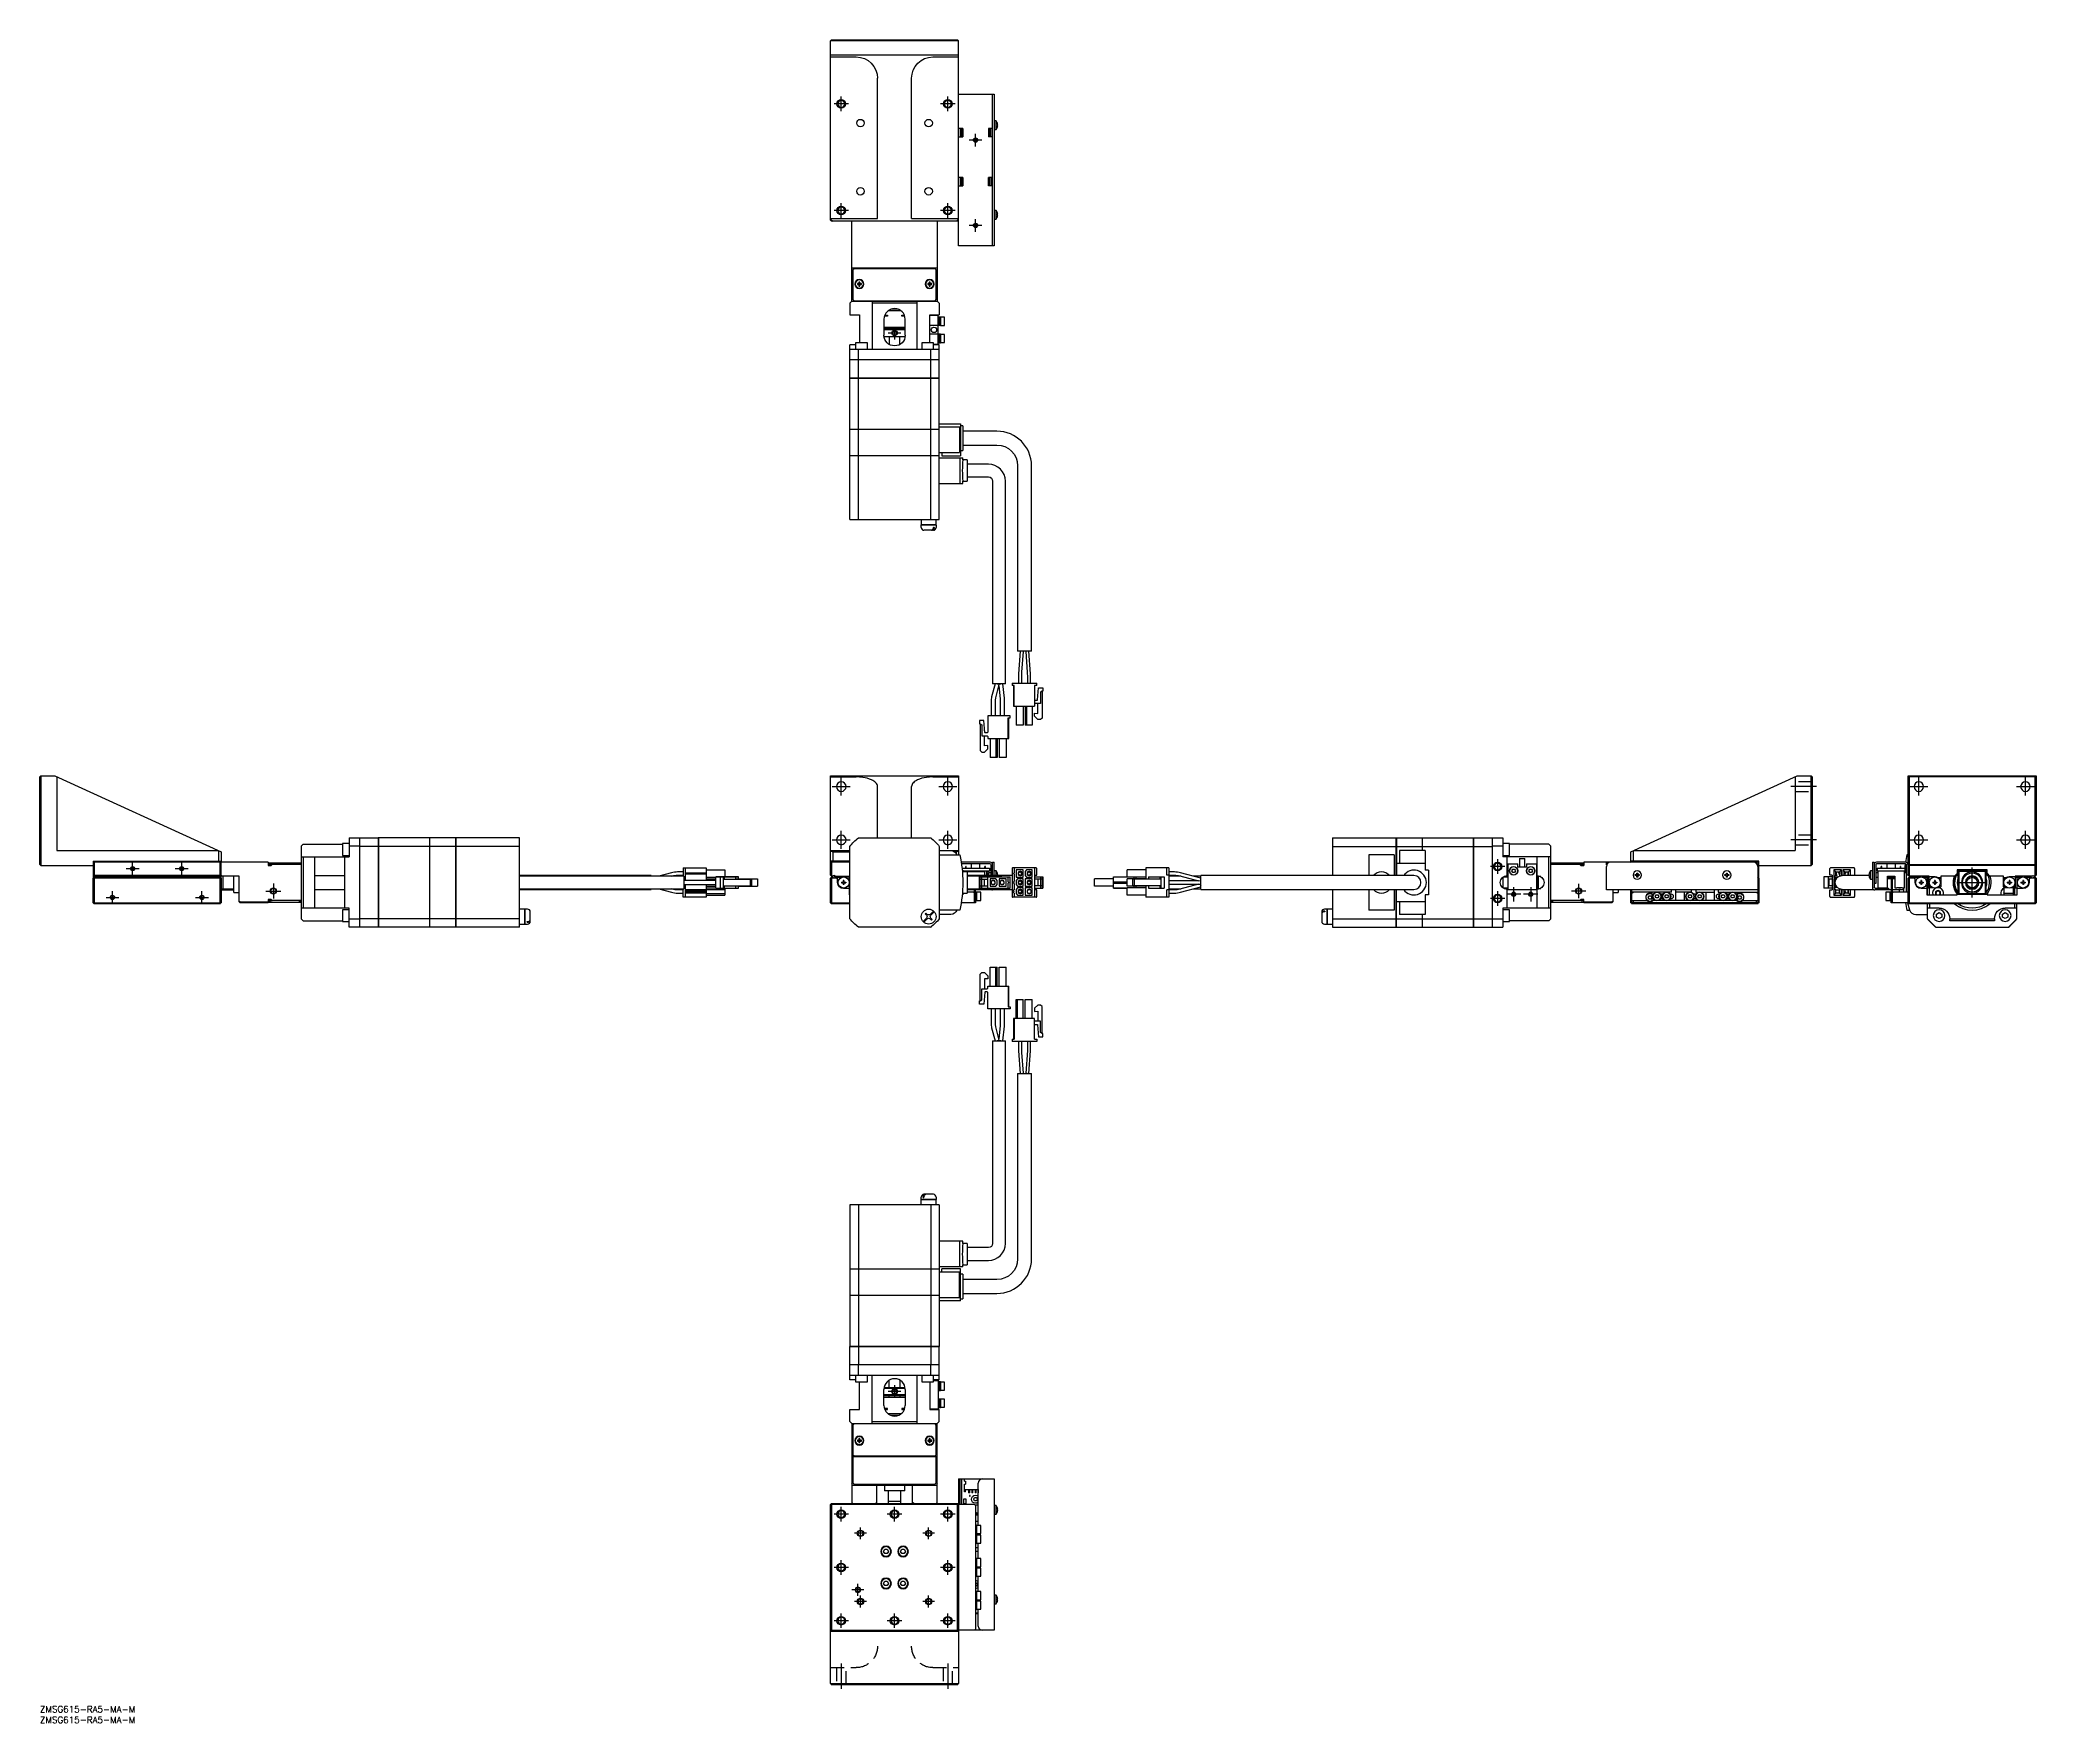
# Model space of a CAD drawing. Extents: x 0 to 936, y -8 to 781.
import ezdxf

# ---------------------------------------------------------------- set-up
doc = ezdxf.new("R2010")
doc.units = 0
doc.header["$LTSCALE"] = 0.5
doc.linetypes.add('CENTER', pattern=[50.8, 31.75, -6.35, 6.35, -6.35])
doc.linetypes.add('DASHED', pattern=[19.05, 12.7, -6.35])
for name, color, linetype in [('MSM_CENTER', 1, 'CENTER'), ('MSM_CONTINUOUS', 7, 'CONTINUOUS'), ('MSM_DASHED', 4, 'DASHED'), ('MSM_NARROW', 5, 'CONTINUOUS'), ('MSM_PART_NUMBER', 7, 'CONTINUOUS')]:
    doc.layers.add(name, color=color, linetype=linetype)
doc.styles.get("Standard").update_dxf_attribs({"font": 'txt.shx', "height": 1, "bigfont": 'bigfont.shx'})

# ---------------------------------------------------------------- blocks, each defined once
blk = doc.blocks.new('*U2')
at = {"layer": 'MSM_PART_NUMBER'}
blk.add_text('ZMSG615-RA5-MA-M', height=3, dxfattribs=at).set_placement((0, -3))
blk = doc.blocks.new('*U3')
at = {"layer": 'MSM_PART_NUMBER'}
blk.add_text('ZMSG615-RA5-MA-M', height=3, dxfattribs=at).set_placement((0, -8))

msp = doc.modelspace()

# ---------------------------------------------------------------- linework, layer by layer
at = {"layer": 'MSM_CENTER'}
for p, q in [((379.29, 751.46), (372.49, 751.46)), ((375.89, 748.06), (375.89, 754.86)), ((429.29, 751.46), (422.49, 751.46)), ((425.89, 748.06), (425.89, 754.86)), ((441.89, 734.46), (435.89, 734.46)), ((438.89, 731.46), (438.89, 737.46)), ((375.89, 698.06), (375.89, 704.86)), ((425.89, 698.06), (425.89, 704.86)), ((379.29, 701.46), (372.49, 701.46)), ((429.29, 701.46), (422.49, 701.46)), ((441.89, 694.46), (435.89, 694.46)), ((438.89, 691.46), (438.89, 697.46)), ((400.89, 646.96), (400.89, 640.96)), ((403.89, 643.96), (397.89, 643.96)), ((371.64, 431.25), (380.14, 431.25)), ((375.89, 427), (375.89, 435.5)), ((421.64, 431.25), (430.14, 431.25)), ((425.89, 427), (425.89, 435.5)), ((833.29, 431.25), (821.29, 431.25)), ((877.11, 431.25), (885.61, 431.25)), ((881.36, 427), (881.36, 435.5)), ((927.11, 431.25), (935.61, 431.25)), ((931.36, 427), (931.36, 435.5)), ((371.64, 406.25), (380.14, 406.25)), ((375.89, 402), (375.89, 410.5)), ((421.64, 406.25), (430.14, 406.25)), ((425.89, 402), (425.89, 410.5)), ((833.29, 406.25), (821.29, 406.25)), ((877.11, 406.25), (885.61, 406.25)), ((881.36, 402), (881.36, 410.5)), ((927.11, 406.25), (935.61, 406.25)), ((931.36, 402), (931.36, 410.5)), ((43.5, 389.75), (43.5, 395.75)), ((66.5, 389.75), (66.5, 395.75)), ((687.19, 393.75), (680.39, 393.75)), ((683.79, 397.15), (683.79, 390.35)), ((40.5, 392.75), (46.5, 392.75)), ((63.5, 392.75), (69.5, 392.75)), ((109.5, 385.75), (109.5, 378.75)), ((691.29, 384.15), (691.29, 377.35)), ((699.29, 384.15), (699.29, 377.35)), ((721.79, 385.65), (721.79, 378.85)), ((899.36, 386.25), (913.36, 386.25)), ((906.36, 379.25), (906.36, 393.25)), ((31, 379.25), (37, 379.25)), ((34, 376.25), (34, 382.25)), ((73, 379.25), (79, 379.25)), ((76, 376.25), (76, 382.25)), ((106, 382.25), (113, 382.25)), ((687.19, 378.75), (680.39, 378.75)), ((683.79, 382.15), (683.79, 375.35)), ((694.69, 380.75), (687.89, 380.75)), ((702.69, 380.75), (695.89, 380.75)), ((725.19, 382.25), (718.39, 382.25)), ((400.89, 150.5), (400.89, 144.5)), ((403.89, 147.5), (397.89, 147.5)), ((379.29, 90), (372.49, 90)), ((375.89, 86.6), (375.89, 93.4)), ((404.29, 90), (397.49, 90)), ((400.89, 86.6), (400.89, 93.4)), ((429.29, 90), (422.49, 90)), ((425.89, 86.6), (425.89, 93.4)), ((387.69, 81), (382.09, 81)), ((384.89, 78.2), (384.89, 83.8)), ((419.69, 81), (414.09, 81)), ((416.89, 78.2), (416.89, 83.8)), ((375.89, 61.6), (375.89, 68.4)), ((425.89, 61.6), (425.89, 68.4)), ((379.29, 65), (372.49, 65)), ((383.69, 51.7), (383.69, 57.3)), ((429.29, 65), (422.49, 65)), ((386.49, 54.5), (380.89, 54.5)), ((387.69, 49), (382.09, 49)), ((384.89, 46.2), (384.89, 51.8)), ((419.69, 49), (414.09, 49)), ((416.89, 46.2), (416.89, 51.8)), ((379.29, 40), (372.49, 40)), ((375.89, 36.6), (375.89, 43.4)), ((404.29, 40), (397.49, 40)), ((400.89, 36.6), (400.89, 43.4)), ((429.29, 40), (422.49, 40)), ((425.89, 36.6), (425.89, 43.4)), ((375.89, 20), (375.89, 8)), ((425.89, 20), (425.89, 8))]:
    msp.add_line(p, q, dxfattribs=at)
at = {"layer": 'MSM_CONTINUOUS'}
for p, q in [((371.39, 781.46), (370.89, 780.96)), ((430.89, 780.96), (370.89, 780.96)), ((370.89, 696.96), (370.89, 780.96)), ((371.39, 781.46), (430.39, 781.46)), ((430.89, 780.96), (430.39, 781.46)), ((430.89, 684.96), (430.89, 780.96)), ((370.89, 774.46), (430.89, 774.46)), ((370.89, 773.46), (382.89, 773.46)), ((418.89, 773.46), (430.89, 773.46)), ((392.89, 697.66), (392.89, 763.46)), ((408.89, 697.66), (408.89, 763.46)), ((430.89, 755.96), (447.69, 755.96)), ((446.89, 684.96), (446.89, 755.96)), ((447.69, 755.96), (447.69, 684.96)), ((432.89, 739.96), (430.89, 739.96)), ((431.69, 739.96), (431.69, 739.01)), ((432.19, 739.96), (432.19, 735.96)), ((432.39, 739.96), (432.39, 735.96)), ((432.89, 739.96), (432.89, 735.96)), ((444.89, 739.96), (444.89, 735.96)), ((446.89, 739.96), (444.89, 739.96)), ((445.39, 735.96), (445.39, 739.96)), ((446.09, 735.96), (446.09, 739.96)), ((448.59, 743.46), (447.69, 743.46)), ((448.59, 739.46), (448.59, 743.46)), ((449.15, 742.39), (449.15, 742.41)), ((449.15, 741.66), (449.28, 741.66)), ((449.15, 741.26), (449.15, 741.66)), ((449.28, 741.26), (449.15, 741.26)), ((449.15, 740.51), (449.15, 740.53)), ((430.89, 735.96), (432.89, 735.96)), ((431.69, 739.01), (431.69, 736.91)), ((431.69, 736.91), (431.69, 735.96)), ((446.89, 735.96), (444.89, 735.96)), ((447.69, 739.46), (448.59, 739.46)), ((432.89, 716.96), (430.89, 716.96)), ((430.89, 712.96), (432.89, 712.96)), ((431.69, 716.96), (431.69, 716.01)), ((431.69, 716.01), (431.69, 713.91)), ((431.69, 713.91), (431.69, 712.96)), ((432.19, 716.96), (432.19, 712.96)), ((432.39, 716.96), (432.39, 712.96)), ((432.89, 716.96), (432.89, 712.96)), ((446.89, 716.96), (444.89, 716.96)), ((444.89, 712.96), (444.89, 716.96)), ((446.89, 712.96), (444.89, 712.96)), ((445.39, 712.96), (445.39, 716.96)), ((446.09, 716.96), (446.09, 712.96)), ((370.89, 697.66), (392.89, 697.66)), ((370.89, 697.46), (371.89, 696.46)), ((370.89, 696.96), (371.39, 696.46)), ((371.14, 696.71), (371.39, 696.96)), ((430.39, 696.46), (371.39, 696.46)), ((380.89, 658.96), (380.89, 696.46)), ((408.89, 697.66), (430.89, 697.66)), ((420.89, 696.46), (420.89, 658.96)), ((429.89, 696.46), (430.89, 697.46)), ((430.39, 696.96), (430.64, 696.71)), ((430.39, 696.46), (430.64, 696.71)), ((430.64, 696.71), (430.89, 696.96)), ((448.59, 701.46), (447.69, 701.46)), ((447.69, 697.46), (448.59, 697.46)), ((448.59, 697.46), (448.59, 701.46)), ((449.15, 700.39), (449.15, 700.41)), ((449.15, 699.66), (449.28, 699.66)), ((449.15, 699.26), (449.15, 699.66)), ((449.28, 699.26), (449.15, 699.26)), ((449.15, 698.51), (449.15, 698.53)), ((447.69, 684.96), (430.89, 684.96)), ((420.89, 674.46), (380.89, 674.46)), ((386.39, 674.16), (386.39, 674.46)), ((387.14, 674.46), (387.14, 674.16)), ((392.64, 674.16), (392.64, 674.46)), ((396.09, 674.46), (395.89, 674.26)), ((405.89, 674.26), (395.89, 674.26)), ((395.89, 674.26), (395.89, 674.16)), ((405.89, 674.26), (405.69, 674.46)), ((405.89, 674.16), (405.89, 674.26)), ((409.14, 674.46), (409.14, 674.16)), ((414.64, 674.16), (414.64, 674.46)), ((415.39, 674.46), (415.39, 674.16)), ((381.39, 672.96), (380.89, 672.96)), ((381.39, 672.46), (380.89, 672.46)), ((381.89, 674.16), (381.39, 673.66)), ((381.39, 673.66), (381.39, 659.66)), ((419.89, 674.16), (381.89, 674.16)), ((384.15, 667.2), (383.48, 667.2)), ((383.48, 666.72), (384.15, 666.72)), ((384.15, 667.88), (384.15, 667.2)), ((384.15, 666.72), (384.15, 666.04)), ((384.63, 667.2), (384.63, 667.88)), ((385.31, 667.2), (384.63, 667.2)), ((384.63, 666.04), (384.63, 666.72)), ((384.63, 666.72), (385.31, 666.72)), ((417.15, 667.2), (416.48, 667.2)), ((416.48, 666.72), (417.15, 666.72)), ((417.15, 667.88), (417.15, 667.2)), ((417.15, 666.72), (417.15, 666.04)), ((417.63, 667.2), (417.63, 667.88)), ((418.31, 667.2), (417.63, 667.2)), ((417.63, 666.04), (417.63, 666.72)), ((417.63, 666.72), (418.31, 666.72)), ((420.39, 673.66), (419.89, 674.16)), ((420.39, 659.66), (420.39, 673.66)), ((420.89, 672.96), (420.39, 672.96)), ((420.89, 672.46), (420.39, 672.46)), ((380.89, 658.96), (379.89, 657.96)), ((379.89, 657.96), (379.89, 652.46)), ((380.89, 658.96), (420.89, 658.96)), ((381.39, 659.66), (381.89, 659.16)), ((381.89, 659.16), (419.89, 659.16)), ((386.39, 659.16), (386.39, 658.96)), ((390.39, 658.96), (390.39, 636.46)), ((411.39, 657.96), (390.39, 657.96)), ((390.89, 659.16), (390.89, 658.96)), ((393.39, 659.16), (393.39, 658.96)), ((408.39, 658.96), (408.39, 659.16)), ((410.89, 658.96), (410.89, 659.16)), ((411.39, 658.96), (411.39, 636.46)), ((415.39, 658.96), (415.39, 659.16)), ((419.89, 659.16), (420.39, 659.66)), ((421.89, 657.96), (420.89, 658.96)), ((421.89, 657.96), (421.89, 652.46)), ((379.89, 652.46), (384.39, 652.46)), ((384.39, 652.46), (384.39, 639.46)), ((395.89, 650.46), (395.89, 642.96)), ((395.89, 646.66), (405.89, 646.66)), ((397.56, 651.86), (396.09, 651.86)), ((396.27, 652.36), (397.56, 652.36)), ((397.54, 652.36), (397.54, 651.86)), ((397.56, 652.36), (397.56, 651.86)), ((404.02, 654.36), (397.77, 654.36)), ((398.39, 646.66), (398.39, 645.96)), ((402.6, 655.16), (399.19, 655.16)), ((399.64, 655.3), (399.64, 655.16)), ((402.14, 655.16), (402.14, 655.3)), ((403.39, 645.96), (403.39, 646.66)), ((404.23, 652.36), (405.52, 652.36)), ((404.23, 651.86), (404.23, 652.36)), ((405.69, 651.86), (404.23, 651.86)), ((404.25, 651.86), (404.25, 652.36)), ((405.89, 642.96), (405.89, 650.46)), ((417.39, 652.46), (421.89, 652.46)), ((417.39, 639.46), (417.39, 652.46)), ((421.39, 652.16), (417.39, 652.16)), ((422.39, 647.46), (417.39, 647.46)), ((421.39, 638.76), (421.39, 652.16)), ((422.39, 651.46), (421.39, 651.46)), ((421.89, 651.46), (421.89, 647.46)), ((422.39, 651.46), (422.39, 647.46)), ((424.39, 651.36), (422.39, 651.36)), ((422.39, 647.56), (424.39, 647.56)), ((424.39, 647.56), (424.39, 651.36)), ((379.89, 622.76), (379.89, 638.46)), ((382.64, 638.46), (379.89, 638.46)), ((388.14, 639.46), (382.64, 639.46)), ((382.64, 639.46), (382.64, 636.46)), ((388.14, 636.46), (388.14, 639.46)), ((405.89, 645.96), (395.89, 645.96)), ((405.89, 645.46), (395.89, 645.46)), ((395.93, 642.36), (405.86, 642.36)), ((405.83, 642.16), (395.96, 642.16)), ((398.39, 642.16), (398.39, 638.63)), ((403.39, 638.63), (403.39, 642.16)), ((419.14, 639.46), (413.64, 639.46)), ((413.64, 639.46), (413.64, 636.46)), ((422.39, 643.46), (417.39, 643.46)), ((419.14, 636.46), (419.14, 639.46)), ((419.14, 638.76), (421.39, 638.76)), ((421.89, 638.46), (419.14, 638.46)), ((421.39, 639.46), (422.39, 639.46)), ((421.89, 643.46), (421.89, 639.46)), ((421.89, 622.76), (421.89, 638.46)), ((422.39, 643.46), (422.39, 639.46)), ((424.39, 643.36), (422.39, 643.36)), ((422.39, 639.56), (424.39, 639.56)), ((424.39, 639.56), (424.39, 643.36)), ((379.89, 636.46), (421.89, 636.46)), ((421.89, 631.46), (379.89, 631.46)), ((383.89, 636.46), (383.89, 631.46)), ((383.92, 622.76), (383.92, 631.46)), ((417.86, 622.76), (417.86, 631.46)), ((417.89, 631.46), (417.89, 636.46)), ((421.89, 622.76), (379.89, 622.76)), ((379.89, 598.76), (379.89, 622.71)), ((421.89, 622.71), (379.89, 622.71)), ((379.94, 622.71), (379.94, 622.76)), ((383.92, 598.76), (383.92, 622.71)), ((384.18, 622.71), (384.18, 622.76)), ((417.61, 622.71), (417.61, 622.76)), ((417.86, 598.76), (417.86, 622.71)), ((421.84, 622.71), (421.84, 622.76)), ((421.89, 586.46), (421.89, 622.71)), ((421.89, 601.46), (431.89, 601.46)), ((421.89, 599.96), (431.89, 599.96)), ((431.29, 599.96), (431.29, 587.96)), ((431.89, 601.46), (431.89, 586.46)), ((432.89, 600.53), (431.89, 600.53)), ((432.89, 600.53), (432.89, 588.89)), ((421.89, 598.76), (379.89, 598.76)), ((379.89, 586.46), (379.89, 598.71)), ((421.89, 598.71), (379.89, 598.71)), ((379.94, 598.71), (379.94, 598.76)), ((383.92, 586.46), (383.92, 598.71)), ((384.18, 598.71), (384.18, 598.76)), ((417.61, 598.71), (417.61, 598.76)), ((417.86, 586.46), (417.86, 598.71)), ((421.84, 598.71), (421.84, 598.76)), ((448.89, 597.96), (432.89, 597.96)), ((432.89, 591.46), (448.89, 591.46)), ((421.89, 586.46), (379.89, 586.46)), ((379.89, 556.46), (379.89, 586.41)), ((421.89, 586.41), (379.89, 586.41)), ((379.94, 586.41), (379.94, 586.46)), ((383.92, 556.46), (383.92, 586.41)), ((384.18, 586.41), (384.18, 586.46)), ((417.61, 586.41), (417.61, 586.46)), ((417.86, 556.46), (417.86, 586.41)), ((421.84, 586.41), (421.84, 586.46)), ((421.89, 587.96), (431.29, 587.96)), ((421.89, 556.46), (421.89, 586.41)), ((421.89, 585.46), (432.89, 585.46)), ((423.09, 587.96), (423.09, 586.46)), ((423.09, 586.46), (431.89, 586.46)), ((431.46, 585.46), (431.46, 573.46)), ((431.89, 588.89), (432.89, 588.89)), ((432.89, 584.46), (432.89, 585.46)), ((434.89, 584.46), (432.89, 584.46)), ((434.89, 584.46), (434.89, 574.46)), ((444.89, 582.46), (434.89, 582.46)), ((458.64, 581.71), (458.64, 494.71)), ((465.14, 494.71), (465.14, 581.71)), ((421.89, 573.46), (432.89, 573.46)), ((432.89, 573.46), (432.89, 574.46)), ((432.89, 574.46), (434.89, 574.46)), ((434.89, 576.46), (444.89, 576.46)), ((446.89, 574.46), (446.89, 479.46)), ((452.89, 479.46), (452.89, 574.46)), ((379.89, 556.46), (421.89, 556.46)), ((413.39, 556.46), (413.39, 553.96)), ((420.39, 553.96), (413.39, 553.96)), ((420.39, 553.91), (413.39, 553.91)), ((413.39, 552.76), (413.39, 553.91)), ((413.44, 553.91), (413.44, 553.96)), ((419.19, 552.96), (419.54, 552.96)), ((419.19, 552.96), (419.19, 552.76)), ((419.54, 552.96), (419.54, 552.76)), ((420.34, 553.91), (420.34, 553.96)), ((420.39, 553.96), (420.39, 556.46)), ((420.39, 553.91), (420.39, 552.76)), ((419.09, 551.46), (414.69, 551.46)), ((465.14, 494.71), (458.64, 494.71)), ((459.89, 494.71), (459.05, 484.17)), ((460.62, 484.97), (461.39, 494.65)), ((462.4, 494.66), (463.12, 484.97)), ((464.69, 484.14), (463.9, 494.71)), ((448.01, 479.46), (446.41, 473.33)), ((452.89, 479.46), (446.89, 479.46)), ((448.35, 472.83), (449.83, 478.51)), ((449.04, 479.46), (449.89, 479.24)), ((449.76, 479.28), (449.04, 479.46)), ((449.75, 479.37), (450.74, 479.46)), ((449.75, 479.37), (449.76, 479.28)), ((449.76, 479.28), (449.89, 479.24)), ((449.89, 479.24), (449.76, 479.28)), ((449.83, 478.51), (449.89, 479.24)), ((449.83, 478.51), (450.41, 472.46)), ((452.41, 472.65), (451.75, 479.46)), ((455.99, 479.71), (455.99, 478.71)), ((455.99, 479.71), (467.59, 479.71)), ((456.99, 478.71), (455.99, 478.71)), ((456.74, 478.71), (456.74, 469.01)), ((456.99, 469.01), (456.99, 478.71)), ((459.02, 483.31), (459.02, 479.71)), ((460.52, 482.34), (460.62, 484.97)), ((460.52, 479.71), (460.52, 482.34)), ((463.12, 484.97), (463.22, 482.34)), ((463.22, 482.34), (463.22, 479.71)), ((464.72, 479.71), (464.72, 483.34)), ((467.59, 478.71), (466.59, 478.71)), ((466.59, 478.71), (466.59, 469.01)), ((467.59, 478.71), (467.59, 479.71)), ((446.41, 473.33), (446.22, 471.82)), ((446.22, 471.82), (446.22, 464.46)), ((448.22, 471.82), (448.35, 472.83)), ((448.22, 464.46), (448.22, 471.82)), ((450.41, 472.46), (450.42, 472.36)), ((450.42, 472.36), (450.42, 464.46)), ((452.42, 472.36), (452.41, 472.65)), ((452.42, 464.46), (452.42, 472.36)), ((456.74, 469.01), (466.59, 469.01)), ((457.89, 469.01), (457.89, 460.11)), ((461.29, 469.01), (461.29, 460.11)), ((462.09, 469.01), (462.09, 460.11)), ((462.84, 469.01), (462.84, 460.11)), ((465.49, 469.01), (465.49, 460.11)), ((466.89, 471.76), (467.79, 471.76)), ((469.39, 470.26), (466.89, 470.26)), ((467.99, 471.94), (468.48, 477.51)), ((468.09, 465.58), (468.09, 470.26)), ((468.48, 477.51), (470.39, 477.51)), ((470.09, 476.01), (469.39, 475.51)), ((469.39, 475.51), (469.39, 470.26)), ((470.39, 476.01), (470.09, 476.01)), ((470.09, 476.01), (470.09, 463.41)), ((470.39, 477.51), (470.39, 476.01)), ((440.79, 462.26), (440.79, 460.76)), ((442.71, 462.26), (440.79, 462.26)), ((440.79, 460.76), (441.09, 460.76)), ((441.09, 460.76), (441.79, 460.26)), ((441.09, 460.76), (441.09, 448.16)), ((441.79, 460.26), (441.79, 455.01)), ((443.2, 456.69), (442.71, 462.26)), ((443.2, 456.69), (442.71, 462.26)), ((444.59, 464.46), (444.59, 456.81)), ((455.19, 464.46), (444.59, 464.46)), ((454.19, 453.76), (454.19, 463.46)), ((454.19, 463.46), (455.19, 463.46)), ((454.19, 453.76), (454.19, 463.46)), ((454.44, 453.76), (454.44, 463.46)), ((455.19, 463.46), (455.19, 464.46)), ((455.19, 463.46), (455.19, 464.46)), ((461.29, 460.11), (457.89, 460.11)), ((465.49, 460.11), (462.09, 460.11)), ((466.59, 464.21), (466.59, 465.71)), ((466.59, 465.71), (468.09, 465.58)), ((468.09, 462.71), (466.59, 464.21)), ((469.39, 462.71), (468.09, 462.71)), ((470.09, 463.41), (469.39, 462.71)), ((441.79, 455.01), (444.29, 455.01)), ((443.2, 456.69), (443.09, 457.85)), ((443.2, 456.69), (443.09, 457.85)), ((443.09, 457.85), (443.09, 457.85)), ((443.09, 450.33), (443.09, 455.01)), ((443.09, 450.33), (443.09, 455.01)), ((444.59, 450.46), (443.09, 450.33)), ((444.29, 456.51), (443.39, 456.51)), ((444.59, 454.71), (444.59, 453.76)), ((444.59, 453.76), (454.19, 453.76)), ((444.59, 448.96), (444.59, 450.46)), ((444.59, 448.96), (444.59, 450.46)), ((445.69, 453.76), (445.69, 444.86)), ((448.34, 453.76), (448.34, 444.86)), ((449.09, 453.76), (449.09, 444.86)), ((449.09, 453.76), (449.09, 444.86)), ((449.89, 453.76), (449.89, 444.86)), ((453.29, 453.76), (453.29, 444.86)), ((453.29, 453.76), (453.29, 444.86)), ((454.19, 453.76), (454.44, 453.76)), ((441.09, 448.16), (441.79, 447.46)), ((441.79, 447.46), (443.09, 447.46)), ((443.09, 447.46), (444.59, 448.96)), ((443.09, 447.46), (444.59, 448.96)), ((449.09, 444.86), (445.69, 444.86)), ((453.29, 444.86), (449.89, 444.86)), ((0, 435.75), (0.5, 436.25)), ((0, 394.75), (0, 435.75)), ((0.5, 436.25), (0.5, 394.25)), ((0.5, 436.25), (7, 436.25)), ((7, 436.25), (85, 400.7)), ((8, 435.79), (8, 401.25)), ((370.89, 436.25), (430.89, 436.25)), ((370.89, 389.75), (370.89, 436.25)), ((370.89, 435.79), (382.89, 435.79)), ((392.89, 407.25), (392.89, 431.23)), ((408.89, 407.25), (408.89, 431.23)), ((418.89, 435.79), (430.89, 435.79)), ((430.89, 436.25), (430.89, 399.25)), ((746.29, 400.7), (824.29, 436.25)), ((823.29, 435.79), (823.29, 401.25)), ((824.29, 436.25), (830.79, 436.25)), ((830.79, 394.25), (830.79, 436.25)), ((830.79, 436.25), (831.29, 435.75)), ((831.29, 435.75), (831.29, 394.75)), ((876.36, 436.25), (876.86, 435.75)), ((876.36, 436.25), (936.36, 436.25)), ((876.36, 389.75), (876.36, 436.25)), ((876.86, 435.75), (876.86, 394.75)), ((935.86, 435.75), (876.86, 435.75)), ((935.86, 435.75), (936.36, 436.25)), ((935.86, 394.75), (935.86, 435.75)), ((936.36, 436.25), (936.36, 389.75)), ((123.5, 404.25), (122.5, 403.25)), ((122.5, 403.25), (122.5, 369.25)), ((123.5, 404.25), (142, 404.25)), ((142, 404.5), (142, 399)), ((145, 404.5), (142, 404.5)), ((145, 407.25), (145, 398.25)), ((145, 407.25), (158.7, 407.25)), ((150, 403.25), (145, 403.25)), ((150, 365.25), (150, 407.25)), ((158.7, 403.22), (150, 403.22)), ((158.7, 407.25), (158.7, 365.25)), ((158.75, 407.2), (158.7, 407.2)), ((158.75, 402.96), (158.7, 402.96)), ((158.75, 407.25), (158.75, 365.25)), ((182.7, 407.25), (158.75, 407.25)), ((182.7, 403.22), (158.75, 403.22)), ((182.7, 407.25), (182.7, 365.25)), ((182.75, 407.2), (182.7, 407.2)), ((182.75, 402.96), (182.7, 402.96)), ((182.75, 407.25), (182.75, 365.25)), ((195, 407.25), (182.75, 407.25)), ((195, 403.22), (182.75, 403.22)), ((195, 407.25), (195, 365.25)), ((195.05, 407.2), (195, 407.2)), ((195.05, 402.96), (195, 402.96)), ((225, 407.25), (195.05, 407.25)), ((195.05, 407.25), (195.05, 365.25)), ((225, 403.22), (195.05, 403.22)), ((225, 365.25), (225, 407.25)), ((380.02, 403.38), (379.89, 403.25)), ((379.89, 369.28), (379.89, 403.22)), ((383.89, 407.25), (383.77, 407.12)), ((383.92, 407.25), (417.86, 407.25)), ((418.02, 407.12), (417.89, 407.25)), ((421.89, 403.25), (421.77, 403.38)), ((421.89, 403.22), (421.89, 369.28)), ((606.29, 407.25), (636.24, 407.25)), ((606.29, 407.25), (606.29, 389.5)), ((606.29, 403.22), (636.24, 403.22)), ((636.24, 389.5), (636.24, 407.25)), ((636.24, 407.2), (636.29, 407.2)), ((636.24, 402.96), (636.29, 402.96)), ((636.29, 407.25), (636.29, 389.5)), ((636.29, 407.25), (648.54, 407.25)), ((636.29, 403.22), (648.54, 403.22)), ((648.54, 401.25), (648.54, 407.25)), ((648.54, 407.2), (648.59, 407.2)), ((648.54, 402.96), (648.59, 402.96)), ((648.59, 407.25), (672.54, 407.25)), ((648.59, 401.25), (648.59, 407.25)), ((648.59, 403.22), (672.54, 403.22)), ((672.54, 365.25), (672.54, 407.25)), ((672.54, 407.2), (672.59, 407.2)), ((672.54, 402.96), (672.59, 402.96)), ((672.59, 407.25), (686.29, 407.25)), ((672.59, 365.25), (672.59, 407.25)), ((672.59, 403.22), (681.29, 403.22)), ((681.29, 407.25), (681.29, 365.25)), ((686.29, 403.25), (681.29, 403.25)), ((686.29, 407.25), (686.29, 398.25)), ((689.29, 404.5), (686.29, 404.5)), ((689.29, 399), (689.29, 404.5)), ((707.79, 404.25), (689.29, 404.25)), ((708.79, 403.25), (707.79, 404.25)), ((708.79, 369.25), (708.79, 403.25)), ((0.5, 394.25), (0, 394.75)), ((0.5, 394.25), (25, 394.25)), ((8, 401.25), (83.8, 401.25)), ((25, 396.25), (85, 396.25)), ((25, 396.25), (25, 388.55)), ((25, 395.75), (25.25, 396)), ((25.5, 396.25), (25.25, 396)), ((25.25, 396), (25.5, 395.75)), ((25.5, 395.75), (25.5, 389.75)), ((84.5, 395.75), (25.5, 395.75)), ((84, 396.25), (84, 401.16)), ((84.5, 396.25), (85, 395.75)), ((84.5, 395.75), (84.75, 396)), ((84.5, 389.75), (84.5, 395.75)), ((85, 400.7), (85, 396.25)), ((85, 388.55), (85, 395.75)), ((107, 395.75), (85, 395.75)), ((107, 395.75), (107, 394.25)), ((108.75, 394.5), (107, 394.5)), ((107, 394.25), (108.5, 394.25)), ((107.3, 394.75), (107.3, 395.55)), ((107.3, 395.55), (122.3, 395.55)), ((122.5, 394.75), (107.3, 394.75)), ((107.8, 395.55), (107.8, 394.75)), ((109, 394.75), (108.5, 394.25)), ((121.8, 394.75), (121.8, 395.55)), ((122.3, 395.55), (122.3, 394.75)), ((122.5, 398.25), (145, 398.25)), ((123.5, 398.25), (123.5, 374.25)), ((129, 374.25), (129, 398.25)), ((142, 399), (145, 399)), ((143, 374.25), (143, 398.25)), ((370.89, 401.25), (379.89, 401.25)), ((370.89, 401.16), (371.89, 400.7)), ((379.89, 396.25), (370.89, 396.25)), ((370.89, 395.75), (371.39, 396.25)), ((371.14, 396), (371.39, 395.75)), ((371.39, 395.75), (371.39, 389.25)), ((379.89, 395.75), (371.39, 395.75)), ((371.89, 400.7), (371.89, 396.25)), ((371.89, 400.7), (379.89, 400.7)), ((421.89, 401.25), (430.89, 401.25)), ((421.89, 399.25), (431.46, 399.25)), ((429.04, 400.7), (429.89, 400.7)), ((429.89, 400.7), (430.89, 401.16)), ((429.89, 399.78), (429.89, 400.7)), ((445.69, 395.75), (432.13, 395.75)), ((445.69, 394.95), (432.26, 394.95)), ((434.27, 392.95), (434.27, 393.75)), ((434.52, 393.75), (434.27, 393.75)), ((434.52, 392.95), (434.52, 393.75)), ((436.89, 394.95), (436.89, 392.95)), ((440.89, 392.95), (440.89, 394.95)), ((443.52, 393.75), (443.27, 393.75)), ((443.27, 392.95), (443.27, 393.75)), ((443.52, 392.95), (443.52, 393.75)), ((446.09, 394.55), (446.09, 389.5)), ((446.89, 395.75), (447.69, 395.75)), ((446.89, 389.5), (446.89, 395.75)), ((447.69, 389.5), (447.69, 395.75)), ((635.29, 399.25), (623.29, 399.25)), ((623.29, 399.25), (623.29, 389.5)), ((635.29, 399.25), (635.29, 389.5)), ((649.79, 395.25), (636.29, 395.25)), ((637.79, 401.25), (637.79, 395.25)), ((649.79, 401.25), (637.79, 401.25)), ((649.79, 401.25), (649.79, 392.03)), ((686.29, 399), (689.29, 399)), ((708.79, 398.25), (686.29, 398.25)), ((688.29, 389.5), (688.29, 398.25)), ((688.59, 395), (688.59, 383)), ((688.59, 395), (693.29, 395)), ((693.29, 393.5), (693.29, 395)), ((697.29, 393.5), (693.29, 393.5)), ((694.04, 397.5), (696.54, 397.5)), ((694.04, 397.5), (694.04, 393.5)), ((696.54, 393.5), (696.54, 397.5)), ((697.29, 395), (697.29, 393.5)), ((697.29, 395), (701.99, 395)), ((701.99, 395), (701.99, 383)), ((702.29, 389.5), (702.29, 398.25)), ((707.79, 374.25), (707.79, 398.25)), ((723.99, 394.75), (708.79, 394.75)), ((708.99, 394.75), (708.99, 395.55)), ((708.99, 395.55), (723.99, 395.55)), ((709.49, 395.55), (709.49, 394.75)), ((722.79, 394.25), (722.29, 394.75)), ((724.29, 394.5), (722.54, 394.5)), ((722.79, 394.25), (724.29, 394.25)), ((723.49, 394.75), (723.49, 395.55)), ((723.99, 395.55), (723.99, 394.75)), ((724.29, 395.75), (724.29, 394.25)), ((805.79, 395.75), (724.29, 395.75)), ((734.79, 394.55), (734.79, 395.75)), ((734.79, 394.55), (734.96, 394.55)), ((734.79, 382.75), (734.79, 393.75)), ((746.29, 396.25), (746.29, 400.7)), ((806.29, 396.25), (746.29, 396.25)), ((746.29, 395.75), (746.54, 396)), ((746.79, 396.25), (746.54, 396)), ((746.54, 396), (746.79, 395.75)), ((747.29, 401.16), (747.29, 396.25)), ((747.49, 401.25), (823.29, 401.25)), ((805.79, 394.55), (805.62, 394.55)), ((805.79, 396.25), (806.29, 395.75)), ((805.79, 395.75), (806.04, 396)), ((805.79, 395.75), (805.79, 394.55)), ((805.79, 393.75), (805.79, 376.75)), ((806.29, 388.55), (806.29, 396.25)), ((806.29, 394.25), (830.79, 394.25)), ((831.29, 394.75), (830.79, 394.25)), ((859.56, 395.75), (860.36, 395.75)), ((859.56, 395.75), (859.56, 383.95)), ((860.36, 395.75), (860.36, 384.05)), ((861.16, 394.55), (861.16, 385.75)), ((875.16, 395.75), (861.56, 395.75)), ((875.16, 394.95), (861.56, 394.95)), ((863.73, 392.95), (863.73, 393.75)), ((863.98, 393.75), (863.73, 393.75)), ((863.98, 392.95), (863.98, 393.75)), ((866.36, 394.95), (866.36, 392.95)), ((870.36, 392.95), (870.36, 394.95)), ((872.73, 392.95), (872.73, 393.75)), ((872.98, 393.75), (872.73, 393.75)), ((872.98, 392.95), (872.98, 393.75)), ((875.06, 390.75), (875.06, 394.75)), ((875.51, 394.75), (875.06, 394.75)), ((875.36, 394.89), (875.36, 394.75)), ((875.56, 389.75), (875.56, 394.55)), ((876.36, 399.25), (875.79, 399.25)), ((876.36, 396.64), (876, 395.4)), ((876.86, 394.75), (876.36, 394.25)), ((936.36, 394.25), (876.36, 394.25)), ((876.86, 394.75), (935.86, 394.75)), ((876.86, 394.25), (876.86, 389.25)), ((936.36, 394.25), (935.86, 394.75)), ((935.86, 389.25), (935.86, 394.25)), ((25.5, 389.75), (25, 389.25)), ((93.5, 389.25), (25, 389.25)), ((25, 389.02), (26.4, 389.02)), ((25, 388.25), (25.5, 388.75)), ((25.1, 388.45), (25, 388.55)), ((25, 376.75), (25, 388.25)), ((25.1, 388.35), (25.1, 388.55)), ((25.25, 388.5), (25.5, 388.25)), ((26.1, 388.85), (25.4, 388.85)), ((25.5, 389.75), (84.5, 389.75)), ((25.5, 388.75), (84.5, 388.75)), ((25.5, 388.25), (25.5, 376.75)), ((84.5, 388.25), (25.5, 388.25)), ((26.4, 389.02), (26.4, 388.75)), ((85, 389.02), (83.6, 389.02)), ((83.6, 389.02), (83.6, 388.75)), ((84.6, 388.85), (83.9, 388.85)), ((85, 389.25), (84.5, 389.75)), ((84.75, 388.5), (84.5, 388.75)), ((84.5, 388.25), (84.75, 388.5)), ((84.5, 376.75), (84.5, 388.25)), ((84.75, 388.5), (85, 388.25)), ((85, 388.55), (84.9, 388.45)), ((84.9, 388.55), (84.9, 388.35)), ((85.5, 389.25), (85, 389.75)), ((85, 388.25), (85, 376.75)), ((86, 383.25), (86, 389.25)), ((91, 381.5), (91, 389.25)), ((93.5, 377.25), (93.5, 389.25)), ((143, 389.46), (129, 389.46)), ((286.75, 389.5), (225, 389.5)), ((302, 389.25), (225, 389.25)), ((286.75, 389.5), (286.75, 389.25)), ((296.24, 390.82), (290.38, 389.25)), ((296.17, 389.25), (296.63, 389.37)), ((301.75, 391.2), (299.12, 391.2)), ((299.12, 389.7), (301.75, 389.7)), ((301.75, 393.15), (312.45, 393.15)), ((301.75, 393.15), (301.75, 389.25)), ((302, 389.25), (302, 383.25)), ((308.38, 387.25), (302, 387.25)), ((308.9, 387.25), (302, 387.25)), ((302, 385.25), (308.38, 385.25)), ((302.75, 393.15), (302.75, 387.25)), ((312.45, 390.7), (302.75, 390.7)), ((312.45, 390.2), (302.75, 390.2)), ((302.75, 385.25), (302.75, 379.35)), ((309.64, 387.25), (308.38, 387.25)), ((308.38, 385.25), (309.64, 385.25)), ((309.1, 387.25), (308.9, 387.25)), ((317, 387.25), (309.1, 387.25)), ((317, 387.25), (309.64, 387.25)), ((309.64, 385.25), (317, 385.25)), ((312.45, 393.15), (312.45, 387.25)), ((312.45, 392.15), (321.35, 392.15)), ((312.45, 388.75), (317, 388.75)), ((312.45, 387.95), (317, 387.95)), ((312.45, 385.25), (312.45, 379.35)), ((312.45, 384.55), (317, 384.55)), ((317, 388.95), (324.65, 388.95)), ((318, 388.95), (317, 388.95)), ((317, 383.55), (317, 388.95)), ((327.7, 388.95), (318, 388.95)), ((319.2, 388.95), (320.7, 388.95)), ((319.2, 383.55), (319.2, 388.95)), ((324.77, 388.95), (319.2, 388.95)), ((320.7, 383.55), (320.7, 388.95)), ((320.7, 388.95), (321.2, 388.95)), ((320.7, 387.75), (321.2, 387.75)), ((320.7, 387.75), (333.3, 387.75)), ((320.7, 384.75), (333.3, 384.75)), ((321.2, 388.95), (326.45, 388.95)), ((321.2, 387.75), (321.2, 388.95)), ((321.2, 387.75), (326.45, 387.75)), ((321.2, 383.55), (321.2, 384.75)), ((321.35, 392.15), (321.35, 388.95)), ((324.65, 388.95), (324.95, 388.95)), ((324.95, 388.95), (324.77, 388.95)), ((326.45, 388.95), (326.75, 388.95)), ((326.45, 387.75), (326.45, 388.95)), ((331.13, 387.75), (326.45, 387.75)), ((326.75, 387.75), (326.45, 387.75)), ((326.45, 383.55), (326.45, 384.75)), ((326.75, 388.95), (327.7, 388.95)), ((327.7, 387.75), (327.7, 388.95)), ((327.7, 387.95), (336.6, 387.95)), ((327.7, 387.95), (336.6, 387.95)), ((327.7, 387.95), (336.6, 387.95)), ((327.7, 383.55), (327.7, 384.75)), ((327.7, 384.55), (336.6, 384.55)), ((331, 387.75), (331.13, 387.75)), ((332.5, 387.75), (331, 387.75)), ((334, 387.75), (332.5, 387.75)), ((333.3, 384.75), (333.3, 387.75)), ((333.3, 387.75), (334, 387.75)), ((333.3, 384.75), (334, 384.75)), ((334, 384.75), (334, 387.75)), ((336.6, 387.95), (336.6, 384.55)), ((371.39, 389.25), (370.89, 389.75)), ((370.89, 388.25), (371.39, 388.75)), ((370.89, 376.75), (370.89, 388.25)), ((371.14, 388.5), (371.39, 388.25)), ((371.39, 389.25), (371.83, 389.25)), ((371.39, 388.75), (371.83, 388.75)), ((371.39, 388.25), (371.39, 376.75)), ((373.69, 388.25), (371.39, 388.25)), ((372.39, 389.49), (372.39, 389.25)), ((372.39, 389.25), (379.89, 389.25)), ((373.16, 388.75), (376.28, 388.75)), ((374.19, 388.6), (373.69, 388.25)), ((373.69, 388.25), (374.19, 387.75)), ((374.19, 386.25), (374.19, 388.75)), ((375.99, 386.39), (376.79, 386.39)), ((375.99, 386.39), (375.99, 386.1)), ((375.99, 386.1), (376.79, 386.1)), ((376.52, 386.39), (376.52, 386.1)), ((377.14, 387.25), (376.85, 387.25)), ((376.85, 387.25), (376.85, 386.45)), ((376.85, 386.72), (377.14, 386.72)), ((376.85, 386.04), (376.85, 385.25)), ((376.85, 385.78), (377.14, 385.78)), ((377.14, 385.25), (376.85, 385.25)), ((377.14, 387.25), (377.14, 386.45)), ((377.14, 386.04), (377.14, 385.25)), ((377.2, 386.39), (377.99, 386.39)), ((377.2, 386.1), (377.99, 386.1)), ((377.46, 386.1), (377.46, 386.39)), ((379.69, 388.75), (377.71, 388.75)), ((377.99, 386.39), (377.99, 386.1)), ((379.4, 387.63), (379.69, 387.8)), ((379.69, 384.7), (379.4, 384.87)), ((379.69, 387.8), (379.69, 388.75)), ((379.69, 380.55), (379.69, 384.7)), ((432.51, 392.95), (445.39, 392.95)), ((432.89, 392.07), (432.61, 392.07)), ((443.14, 391.25), (432.68, 391.25)), ((432.89, 392.07), (432.89, 391.25)), ((432.89, 391.75), (445.39, 391.75)), ((433.19, 391.75), (433.19, 391.25)), ((433.64, 391.25), (433.64, 391.75)), ((434.89, 391.25), (434.89, 381.25)), ((455.99, 389.5), (434.89, 389.5)), ((449.89, 389.25), (434.89, 389.25)), ((440.79, 383.55), (440.79, 388.95)), ((440.79, 388.95), (455.19, 388.95)), ((441.09, 383.55), (441.09, 388.95)), ((441.09, 387.75), (444.59, 387.75)), ((441.09, 384.75), (444.59, 384.75)), ((441.79, 383.55), (441.79, 388.95)), ((443.09, 384.75), (443.09, 387.75)), ((443.14, 391.25), (443.14, 389.6)), ((443.14, 389.6), (443.64, 389.6)), ((443.64, 389.6), (443.64, 389.5)), ((444.14, 389.5), (444.14, 391.75)), ((444.37, 390.95), (444.14, 390.95)), ((444.37, 391.75), (444.37, 390.95)), ((444.6, 391.2), (444.37, 391.2)), ((444.59, 383.55), (444.59, 388.95)), ((444.6, 391.75), (444.6, 391.2)), ((444.89, 390.75), (444.69, 390.55)), ((444.69, 389.5), (444.69, 390.55)), ((444.89, 390.75), (444.89, 389.5)), ((446.09, 390.75), (444.89, 390.75)), ((445.14, 391.75), (445.14, 390.75)), ((445.39, 392.95), (445.39, 391.75)), ((448.34, 387.95), (445.69, 387.95)), ((445.69, 387.95), (445.69, 384.55)), ((445.69, 384.55), (448.34, 384.55)), ((446.84, 387.05), (446.34, 387.05)), ((446.34, 385.45), (446.34, 387.05)), ((447.72, 387), (446.34, 387)), ((446.34, 385.5), (447.72, 385.5)), ((446.34, 385.45), (446.84, 385.45)), ((447.34, 387.15), (446.84, 387.15)), ((446.84, 387), (446.84, 387.15)), ((446.84, 385.5), (446.84, 385.35)), ((446.84, 385.35), (447.34, 385.35)), ((447.34, 387), (447.34, 387.15)), ((447.99, 387.05), (447.34, 387.05)), ((447.34, 385.35), (447.34, 385.5)), ((447.34, 385.45), (447.99, 385.45)), ((448.59, 391.75), (447.69, 391.75)), ((448.09, 386.62), (447.72, 387)), ((447.72, 385.5), (448.09, 385.87)), ((447.99, 386.72), (447.99, 387.05)), ((447.99, 385.45), (447.99, 385.77)), ((448.09, 385.87), (448.09, 386.62)), ((449.09, 387.2), (448.34, 387.95)), ((448.34, 384.55), (449.09, 385.3)), ((448.59, 389.5), (448.59, 391.75)), ((449.09, 385.3), (449.09, 387.2)), ((449.15, 390.68), (449.15, 390.7)), ((449.15, 389.95), (449.28, 389.95)), ((449.15, 389.55), (449.15, 389.95)), ((449.28, 389.55), (449.15, 389.55)), ((453.29, 387.95), (449.89, 387.95)), ((449.89, 387.95), (449.89, 384.55)), ((449.89, 384.55), (453.29, 384.55)), ((451.04, 387.05), (450.54, 387.05)), ((450.54, 385.45), (450.54, 387.05)), ((451.92, 387), (450.54, 387)), ((450.54, 385.5), (451.92, 385.5)), ((450.54, 385.45), (451.04, 385.45)), ((451.54, 387.15), (451.04, 387.15)), ((451.04, 387), (451.04, 387.15)), ((451.04, 385.5), (451.04, 385.35)), ((451.04, 385.35), (451.54, 385.35)), ((451.54, 387), (451.54, 387.15)), ((452.19, 387.05), (451.54, 387.05)), ((451.54, 385.35), (451.54, 385.5)), ((451.54, 385.45), (452.19, 385.45)), ((452.29, 386.62), (451.92, 387)), ((451.92, 385.5), (452.29, 385.87)), ((452.19, 386.72), (452.19, 387.05)), ((452.19, 385.45), (452.19, 385.77)), ((452.29, 385.87), (452.29, 386.62)), ((453.29, 384.55), (453.29, 387.95)), ((454.19, 386.5), (454.19, 388.95)), ((454.19, 383.55), (454.19, 386)), ((455.19, 383.55), (455.19, 388.95)), ((455.99, 392.85), (455.99, 379.65)), ((467.29, 393.15), (456.29, 393.15)), ((456.99, 393.15), (456.99, 390.7)), ((456.99, 390.2), (456.99, 386.77)), ((456.99, 386.27), (456.99, 386.22)), ((456.99, 385.72), (456.99, 382.85)), ((461.29, 392.15), (457.89, 392.15)), ((457.89, 392.15), (457.89, 388.75)), ((457.89, 388.75), (461.29, 388.75)), ((458.64, 387.95), (457.89, 387.2)), ((457.89, 387.2), (457.89, 385.3)), ((457.89, 385.3), (458.64, 384.55)), ((461.29, 387.95), (458.64, 387.95)), ((458.64, 384.55), (461.29, 384.55)), ((458.99, 390.92), (458.89, 390.82)), ((458.89, 390.82), (458.89, 390.07)), ((458.89, 390.07), (459.27, 389.7)), ((459.27, 387), (458.89, 386.62)), ((458.89, 386.62), (458.89, 385.87)), ((458.89, 385.87), (458.99, 385.77)), ((459.64, 391.25), (458.99, 391.25)), ((458.99, 391.25), (458.99, 390.92)), ((459.27, 391.2), (458.99, 390.92)), ((458.99, 389.97), (458.99, 389.65)), ((458.99, 389.65), (459.64, 389.65)), ((459.64, 387.05), (458.99, 387.05)), ((458.99, 387.05), (458.99, 386.72)), ((458.99, 385.77), (458.99, 385.45)), ((458.99, 385.77), (459.27, 385.5)), ((458.99, 385.45), (459.64, 385.45)), ((459.05, 390.23), (459.18, 389.78)), ((460.64, 391.2), (459.27, 391.2)), ((459.27, 389.7), (460.64, 389.7)), ((460.64, 387), (459.27, 387)), ((459.27, 385.5), (460.64, 385.5)), ((460.14, 391.35), (459.64, 391.35)), ((459.64, 391.35), (459.64, 391.2)), ((459.64, 389.7), (459.64, 389.55)), ((459.64, 389.55), (460.14, 389.55)), ((460.14, 387.15), (459.64, 387.15)), ((459.64, 387.15), (459.64, 387)), ((459.64, 385.5), (459.64, 385.35)), ((459.64, 385.35), (460.14, 385.35)), ((460.14, 391.35), (460.14, 391.2)), ((460.64, 391.25), (460.14, 391.25)), ((460.14, 389.55), (460.14, 389.7)), ((460.14, 389.65), (460.64, 389.65)), ((460.14, 387.15), (460.14, 387)), ((460.64, 387.05), (460.14, 387.05)), ((460.14, 385.35), (460.14, 385.5)), ((460.14, 385.45), (460.64, 385.45)), ((460.64, 390.14), (460.49, 390.66)), ((460.64, 386.99), (460.56, 387)), ((460.64, 385.5), (460.56, 385.5)), ((460.64, 391.25), (460.64, 389.65)), ((460.64, 387.05), (460.64, 385.45)), ((461.29, 388.75), (461.29, 392.15)), ((461.29, 384.55), (461.29, 387.95)), ((462.84, 392.15), (462.09, 391.4)), ((462.09, 391.4), (462.09, 389.5)), ((462.09, 389.5), (462.84, 388.75)), ((465.49, 387.95), (462.09, 387.95)), ((462.09, 387.95), (462.09, 384.55)), ((462.09, 384.55), (465.49, 384.55)), ((465.49, 392.15), (462.84, 392.15)), ((462.84, 388.75), (465.49, 388.75)), ((463.19, 390.92), (463.09, 390.82)), ((463.09, 390.82), (463.09, 390.07)), ((463.25, 390.65), (463.09, 390.1)), ((463.09, 390.07), (463.47, 389.7)), ((463.47, 387), (463.09, 386.62)), ((463.09, 386.62), (463.09, 385.87)), ((463.09, 385.87), (463.19, 385.77)), ((463.84, 391.25), (463.19, 391.25)), ((463.19, 391.25), (463.19, 390.92)), ((463.47, 391.2), (463.19, 390.92)), ((463.19, 389.97), (463.19, 389.65)), ((463.19, 389.65), (463.84, 389.65)), ((463.84, 387.05), (463.19, 387.05)), ((463.19, 387.05), (463.19, 386.72)), ((463.19, 385.77), (463.19, 385.45)), ((463.19, 385.77), (463.47, 385.5)), ((463.19, 385.45), (463.84, 385.45)), ((464.84, 391.2), (463.47, 391.2)), ((463.47, 389.7), (464.84, 389.7)), ((464.84, 387), (463.47, 387)), ((463.47, 385.5), (464.84, 385.5)), ((464.34, 391.35), (463.84, 391.35)), ((463.84, 391.35), (463.84, 391.2)), ((463.84, 389.7), (463.84, 389.55)), ((463.84, 389.55), (464.34, 389.55)), ((464.34, 387.15), (463.84, 387.15)), ((463.84, 387.15), (463.84, 387)), ((463.84, 385.5), (463.84, 385.35)), ((463.84, 385.35), (464.34, 385.35)), ((464.34, 391.35), (464.34, 391.2)), ((464.84, 391.25), (464.34, 391.25)), ((464.34, 389.55), (464.34, 389.7)), ((464.34, 389.65), (464.84, 389.65)), ((464.34, 387.15), (464.34, 387)), ((464.84, 387.05), (464.34, 387.05)), ((464.34, 385.35), (464.34, 385.5)), ((464.34, 385.45), (464.84, 385.45)), ((464.54, 389.7), (464.69, 390.25)), ((464.84, 391.25), (464.84, 389.65)), ((464.84, 387.05), (464.84, 385.45)), ((465.49, 388.75), (465.49, 392.15)), ((465.49, 384.55), (465.49, 387.95)), ((466.59, 393.15), (466.59, 379.35)), ((466.59, 389.75), (467.59, 389.75)), ((466.59, 388.95), (470.39, 388.95)), ((470.09, 387.75), (466.59, 387.75)), ((470.09, 384.75), (466.59, 384.75)), ((467.59, 389.75), (467.59, 392.85)), ((468.09, 387.75), (468.09, 384.75)), ((469.39, 388.95), (469.39, 383.55)), ((470.09, 388.95), (470.09, 383.55)), ((470.39, 388.95), (470.39, 383.55)), ((503.59, 387.95), (494.69, 387.95)), ((494.69, 384.55), (494.69, 387.95)), ((503.59, 384.55), (494.69, 384.55)), ((503.59, 384.55), (494.69, 384.55)), ((503.59, 384.55), (494.69, 384.55)), ((503.59, 383.55), (503.59, 388.95)), ((503.59, 388.95), (509.94, 388.95)), ((503.59, 386.5), (509.94, 386.5)), ((503.59, 386), (509.94, 386)), ((509.94, 388.75), (509.94, 392.15)), ((518.84, 392.15), (509.94, 392.15)), ((518.84, 388.75), (509.94, 388.75)), ((518.84, 387.95), (509.94, 387.95)), ((509.94, 384.55), (509.94, 387.95)), ((518.84, 384.55), (509.94, 384.55)), ((512.54, 387.75), (512.54, 384.75)), ((525.84, 387.75), (512.54, 387.75)), ((525.84, 384.75), (512.54, 384.75)), ((513.24, 387.75), (513.24, 384.75)), ((513.29, 387.95), (513.29, 388.75)), ((513.29, 383.75), (513.29, 384.55)), ((514.29, 387.95), (514.29, 388.75)), ((514.29, 383.75), (514.29, 384.55)), ((518.84, 393.15), (518.84, 387.75)), ((529.54, 393.15), (518.84, 393.15)), ((518.84, 384.75), (518.84, 379.35)), ((520.09, 388.95), (520.09, 387.75)), ((520.09, 388.95), (527.34, 388.95)), ((520.09, 384.75), (520.09, 383.55)), ((525.34, 388.95), (525.34, 387.75)), ((525.34, 384.75), (525.34, 383.55)), ((525.84, 388.95), (525.84, 383.55)), ((527.34, 388.95), (527.34, 383.55)), ((528.54, 389.75), (528.54, 393.15)), ((529.54, 389.75), (528.54, 389.75)), ((529.54, 393.15), (529.54, 379.35)), ((532.17, 391.2), (529.54, 391.2)), ((529.54, 389.7), (532.17, 389.7)), ((535.12, 389.25), (529.54, 389.25)), ((543.51, 387), (529.54, 387)), ((529.54, 385.5), (544.54, 385.5)), ((534.66, 389.37), (543.51, 387)), ((543.51, 385.5), (534.67, 383.13)), ((544.54, 388.27), (535.05, 390.82)), ((535.05, 381.68), (544.54, 384.22)), ((544.54, 389.25), (540.91, 389.25)), ((544.4, 386.88), (543.51, 387)), ((544.54, 387), (544.45, 387)), ((544.54, 383), (544.54, 389.5)), ((644.54, 389.5), (544.54, 389.5)), ((651.29, 392.03), (649.79, 392.03)), ((651.29, 392.03), (651.29, 380.47)), ((686.29, 388.81), (686.29, 383.69)), ((688.59, 388.75), (686.29, 388.75)), ((688.59, 389.5), (688.29, 389.5)), ((690.42, 391.75), (690.86, 392.5)), ((690.86, 391), (690.42, 391.75)), ((690.86, 392.5), (691.72, 392.5)), ((691.72, 391), (690.86, 391)), ((691.72, 392.5), (692.15, 391.75)), ((692.15, 391.75), (691.72, 391)), ((698.42, 391.75), (698.86, 392.5)), ((698.86, 391), (698.42, 391.75)), ((698.86, 392.5), (699.72, 392.5)), ((699.72, 391), (698.86, 391)), ((699.72, 392.5), (700.15, 391.75)), ((700.15, 391.75), (699.72, 391)), ((702.29, 389.5), (701.99, 389.5)), ((702.19, 389.5), (702.19, 383)), ((702.79, 389), (702.79, 383.5)), ((704.02, 389), (702.79, 389)), ((748.36, 389.95), (749.09, 389.95)), ((749.09, 389.55), (748.36, 389.55)), ((749.09, 389.95), (749.09, 390.68)), ((749.09, 388.82), (749.09, 389.55)), ((749.49, 390.68), (749.49, 389.95)), ((749.49, 389.95), (750.22, 389.95)), ((749.49, 389.55), (749.49, 388.82)), ((750.22, 389.55), (749.49, 389.55)), ((790.36, 389.95), (791.09, 389.95)), ((791.09, 389.55), (790.36, 389.55)), ((791.09, 389.95), (791.09, 390.68)), ((791.09, 388.82), (791.09, 389.55)), ((791.49, 390.68), (791.49, 389.95)), ((791.49, 389.95), (792.22, 389.95)), ((792.22, 389.55), (791.49, 389.55)), ((791.49, 389.55), (791.49, 388.82)), ((806.29, 389.25), (805.79, 389.75)), ((806.29, 389.25), (805.79, 389.25)), ((806.29, 389.02), (805.79, 389.02)), ((805.89, 388.85), (805.79, 388.85)), ((806.04, 388.5), (805.79, 388.75)), ((805.79, 388.25), (806.04, 388.5)), ((806.04, 388.5), (806.29, 388.25)), ((806.29, 388.55), (806.19, 388.45)), ((806.19, 388.55), (806.19, 388.35)), ((806.29, 388.25), (806.29, 376.75)), ((840.66, 388.95), (836.86, 388.95)), ((836.86, 388.95), (836.86, 383.55)), ((838.77, 388.95), (838.77, 383.55)), ((840.66, 387.75), (839.16, 387.75)), ((839.16, 387.75), (839.16, 384.75)), ((840.66, 384.75), (839.16, 384.75)), ((839.66, 389.75), (839.66, 392.85)), ((840.66, 389.75), (839.66, 389.75)), ((850.96, 393.15), (839.96, 393.15)), ((840.66, 389.75), (840.66, 382.75)), ((841.46, 392.25), (841.46, 388.65)), ((842.41, 391.2), (841.46, 392.25)), ((845.11, 392.25), (841.46, 392.25)), ((842.41, 389.7), (841.46, 388.65)), ((841.46, 388.65), (843.01, 388.65)), ((841.46, 388.05), (841.46, 384.45)), ((842.25, 387.18), (841.46, 388.05)), ((842.65, 388.05), (841.46, 388.05)), ((842.25, 385.32), (841.46, 384.45)), ((841.46, 384.45), (842.65, 384.45)), ((842.41, 389.7), (842.41, 391.2)), ((842.41, 391.2), (844.16, 391.2)), ((842.71, 389.7), (842.41, 389.7)), ((842.56, 390.25), (843.04, 388.53)), ((843.78, 391.2), (844.16, 390.82)), ((844.37, 389.34), (844.01, 390.65)), ((844.16, 391.2), (845.11, 392.25)), ((844.16, 391.2), (844.16, 390.1)), ((844.32, 389.52), (844.46, 389.37)), ((845.11, 389.49), (845.11, 392.25)), ((857.97, 389.5), (845.36, 389.5)), ((845.71, 392.25), (845.71, 389.5)), ((846.61, 391.2), (845.71, 392.25)), ((849.26, 392.25), (845.71, 392.25)), ((846.76, 390.66), (846.42, 389.5)), ((846.61, 390.14), (846.61, 391.2)), ((846.61, 391.2), (848.36, 391.2)), ((847.98, 391.2), (848.36, 390.82)), ((847.98, 389.5), (848.2, 390.23)), ((848.04, 389.7), (848.36, 389.7)), ((848.36, 390.07), (848.07, 389.78)), ((848.36, 391.2), (849.26, 392.25)), ((848.36, 389.7), (848.36, 391.2)), ((848.36, 389.7), (848.53, 389.5)), ((849.26, 389.5), (849.26, 392.25)), ((851.26, 392.85), (851.26, 389.5)), ((857.97, 389.95), (858.1, 389.95)), ((858.1, 389.55), (857.97, 389.55)), ((858.1, 390.7), (858.1, 390.68)), ((858.1, 389.95), (858.1, 389.55)), ((858.1, 388.82), (858.1, 388.8)), ((858.66, 391.75), (858.66, 387.75)), ((859.56, 391.75), (858.66, 391.75)), ((858.66, 387.75), (859.56, 387.75)), ((861.16, 385.75), (860.36, 385.75)), ((862.11, 390.75), (861.16, 390.75)), ((861.16, 388.75), (862.11, 388.75)), ((861.86, 392.95), (861.86, 391.75)), ((861.86, 392.95), (874.86, 392.95)), ((861.86, 391.75), (874.86, 391.75)), ((862.11, 391.75), (862.11, 383.75)), ((866.61, 389.25), (870.11, 389.25)), ((866.61, 383.75), (866.61, 389.25)), ((870.11, 388.55), (866.61, 388.55)), ((870.11, 388.05), (866.61, 388.05)), ((868.36, 387.75), (868.86, 387.75)), ((868.36, 387.75), (868.36, 381.75)), ((868.86, 387.75), (868.86, 376.75)), ((870.11, 389.25), (870.11, 383.75)), ((874.61, 383.75), (874.61, 391.75)), ((874.86, 392.95), (874.86, 391.75)), ((875.06, 392.07), (874.86, 392.07)), ((875.06, 390.75), (875.56, 390.75)), ((875.36, 390.75), (875.36, 381.75)), ((876.36, 389.75), (875.56, 389.75)), ((876.86, 389.25), (876.36, 389.75)), ((876.36, 388.25), (876.86, 388.75)), ((876.36, 376.75), (876.36, 388.25)), ((876.61, 388.5), (876.86, 388.25)), ((886.16, 389.25), (876.86, 389.25)), ((876.86, 388.75), (881.74, 388.75)), ((876.86, 388.25), (876.86, 376.75)), ((879.16, 388.25), (876.86, 388.25)), ((879.66, 388.6), (879.16, 388.25)), ((879.16, 388.25), (879.66, 387.75)), ((879.66, 386.25), (879.66, 388.75)), ((881.46, 386.39), (882.25, 386.39)), ((881.46, 386.39), (881.46, 386.1)), ((881.46, 386.1), (882.25, 386.1)), ((881.99, 386.39), (881.99, 386.1)), ((882.6, 387.25), (882.31, 387.25)), ((882.31, 387.25), (882.31, 386.45)), ((882.31, 386.72), (882.6, 386.72)), ((882.31, 386.04), (882.31, 385.25)), ((882.31, 385.78), (882.6, 385.78)), ((882.6, 385.25), (882.31, 385.25)), ((882.6, 387.25), (882.6, 386.45)), ((882.6, 386.04), (882.6, 385.25)), ((882.66, 386.39), (883.46, 386.39)), ((882.66, 386.1), (883.46, 386.1)), ((882.93, 386.1), (882.93, 386.39)), ((883.17, 388.75), (885.16, 388.75)), ((883.46, 386.39), (883.46, 386.1)), ((885.16, 387.8), (884.86, 387.63)), ((884.86, 384.87), (885.16, 384.7)), ((885.16, 388.75), (885.16, 387.8)), ((885.16, 384.7), (885.16, 380.55)), ((885.36, 380.55), (885.36, 389.25)), ((885.36, 388.75), (885.96, 388.75)), ((885.96, 383.75), (885.96, 388.75)), ((886.16, 387.8), (886.16, 389.25)), ((886.16, 389.02), (888.81, 389.02)), ((886.16, 387.8), (886.38, 387.67)), ((886.38, 384.83), (886.16, 384.7)), ((886.16, 384.25), (886.16, 384.7)), ((886.16, 384.25), (887.2, 384.25)), ((886.66, 383.75), (886.16, 384.25)), ((886.36, 387.67), (886.36, 387.68)), ((886.36, 384.81), (886.36, 384.82)), ((886.36, 380.55), (886.36, 384.05)), ((887.86, 386.39), (887.86, 386.1)), ((887.86, 386.39), (888.65, 386.39)), ((887.86, 386.1), (888.65, 386.1)), ((888.39, 386.39), (888.39, 386.1)), ((889, 387.25), (888.71, 387.25)), ((888.71, 387.25), (888.71, 386.45)), ((888.71, 386.72), (889, 386.72)), ((888.71, 386.04), (888.71, 385.25)), ((888.71, 385.78), (889, 385.78)), ((889, 385.25), (888.71, 385.25)), ((889, 387.25), (889, 386.45)), ((889, 386.04), (889, 385.25)), ((889.06, 386.39), (889.86, 386.39)), ((889.06, 386.1), (889.86, 386.1)), ((889.33, 386.1), (889.33, 386.39)), ((889.86, 386.39), (889.86, 386.1)), ((890.37, 388.55), (891.66, 388.55)), ((890.52, 384.25), (891.66, 384.25)), ((891.66, 388.05), (890.94, 388.05)), ((891.66, 384.25), (891.16, 383.75)), ((898.86, 389.25), (891.66, 389.25)), ((891.66, 389.25), (891.66, 384.25)), ((898.15, 389.25), (899.36, 390.45)), ((899.36, 389.75), (898.86, 389.25)), ((913.36, 392.25), (899.36, 392.25)), ((899.36, 392.25), (899.36, 389.75)), ((899.86, 390.95), (900.16, 391.25)), ((899.86, 381.55), (899.86, 390.95)), ((900.36, 391.45), (900.16, 391.25)), ((900.16, 391.25), (900.16, 381.25)), ((900.36, 391.45), (900.66, 391.75)), ((912.36, 391.45), (900.36, 391.45)), ((900.66, 391.75), (912.06, 391.75)), ((903.49, 387.56), (903.56, 387.62)), ((903.56, 384.87), (903.49, 384.94)), ((903.56, 387.69), (903.56, 387.62)), ((903.56, 384.87), (903.56, 384.8)), ((905.3, 389.21), (905.3, 389.21)), ((912.06, 391.75), (912.36, 391.45)), ((912.36, 391.45), (912.86, 390.95)), ((912.56, 381.25), (912.56, 391.25)), ((912.86, 390.95), (912.86, 381.55)), ((913.36, 389.75), (913.36, 392.25)), ((913.36, 390.45), (914.57, 389.25)), ((913.86, 389.25), (913.36, 389.75)), ((921.06, 389.25), (913.86, 389.25)), ((921.06, 384.25), (921.06, 389.25)), ((921.06, 388.55), (922.34, 388.55)), ((921.78, 388.05), (921.06, 388.05)), ((921.56, 383.75), (921.06, 384.25)), ((921.06, 384.25), (922.2, 384.25)), ((922.86, 386.39), (923.65, 386.39)), ((922.86, 386.39), (922.86, 386.1)), ((922.86, 386.1), (923.65, 386.1)), ((923.39, 386.39), (923.39, 386.1)), ((924, 387.25), (923.71, 387.25)), ((923.71, 387.25), (923.71, 386.45)), ((923.71, 386.72), (924, 386.72)), ((923.71, 386.04), (923.71, 385.25)), ((923.71, 385.78), (924, 385.78)), ((924, 385.25), (923.71, 385.25)), ((923.9, 389.02), (926.56, 389.02)), ((924, 387.25), (924, 386.45)), ((924, 386.04), (924, 385.25)), ((924.06, 386.39), (924.86, 386.39)), ((924.06, 386.1), (924.86, 386.1)), ((924.33, 386.1), (924.33, 386.39)), ((924.86, 386.39), (924.86, 386.1)), ((925.52, 384.25), (926.56, 384.25)), ((926.56, 384.25), (926.06, 383.75)), ((926.34, 387.67), (926.56, 387.8)), ((926.56, 384.7), (926.34, 384.83)), ((926.36, 387.67), (926.36, 387.68)), ((926.36, 384.81), (926.36, 384.82)), ((926.36, 380.55), (926.36, 384.05)), ((934.86, 389.25), (926.56, 389.25)), ((926.56, 389.25), (926.56, 387.8)), ((926.56, 384.7), (926.56, 384.25)), ((926.76, 383.75), (926.76, 388.75)), ((926.76, 388.75), (927.36, 388.75)), ((927.36, 389.25), (927.36, 380.55)), ((927.56, 387.8), (927.56, 388.75)), ((927.56, 388.75), (929.54, 388.75)), ((927.86, 387.63), (927.56, 387.8)), ((927.56, 384.7), (927.86, 384.87)), ((927.56, 380.55), (927.56, 384.7)), ((929.26, 386.39), (929.26, 386.1)), ((929.26, 386.39), (930.05, 386.39)), ((929.26, 386.1), (930.05, 386.1)), ((929.79, 386.39), (929.79, 386.1)), ((930.4, 387.25), (930.11, 387.25)), ((930.11, 387.25), (930.11, 386.45)), ((930.11, 386.72), (930.4, 386.72)), ((930.11, 386.04), (930.11, 385.25)), ((930.11, 385.78), (930.4, 385.78)), ((930.4, 385.25), (930.11, 385.25)), ((930.4, 387.25), (930.4, 386.45)), ((930.4, 386.04), (930.4, 385.25)), ((930.46, 386.39), (931.26, 386.39)), ((930.46, 386.1), (931.26, 386.1)), ((930.73, 386.1), (930.73, 386.39)), ((930.97, 388.75), (934.1, 388.75)), ((931.26, 386.39), (931.26, 386.1)), ((933.06, 388.75), (933.06, 386.25)), ((933.56, 388.25), (933.06, 388.6)), ((933.06, 387.75), (933.56, 388.25)), ((935.86, 388.25), (933.56, 388.25)), ((934.86, 389.25), (934.86, 389.49)), ((935.86, 389.25), (935.42, 389.25)), ((935.42, 388.75), (935.86, 388.75)), ((936.36, 389.75), (935.86, 389.25)), ((935.86, 388.75), (936.36, 388.25)), ((935.86, 388.25), (936.11, 388.5)), ((935.86, 376.75), (935.86, 388.25)), ((936.36, 388.25), (936.36, 376.75)), ((25, 376.75), (25.5, 376.25)), ((25.5, 376.75), (25.25, 376.5)), ((25.5, 376.75), (84.5, 376.75)), ((84.5, 376.25), (25.5, 376.25)), ((84.75, 376.5), (84.5, 376.75)), ((84.5, 376.25), (84.75, 376.5)), ((85, 376.75), (84.75, 376.5)), ((85, 383.25), (91, 383.25)), ((85, 382.75), (91, 382.75)), ((91, 381.5), (93.5, 381.5)), ((93.5, 377.55), (94.11, 377.25)), ((94, 376.75), (93.5, 377.25)), ((107, 376.75), (94, 376.75)), ((94.11, 377.25), (107, 377.25)), ((94.11, 377.25), (94.61, 376.75)), ((108.5, 378.25), (107, 378.25)), ((107, 378.25), (107, 376.75)), ((107.3, 376.95), (107.3, 377.75)), ((107.3, 377.75), (109, 377.75)), ((122.3, 376.95), (107.3, 376.95)), ((107.8, 377.75), (107.8, 376.95)), ((108.5, 378.25), (109, 377.75)), ((122.5, 377.75), (109, 377.75)), ((121.8, 376.95), (121.8, 377.75)), ((122.3, 377.75), (122.3, 376.95)), ((129, 383.04), (143, 383.04)), ((225, 383.25), (302, 383.25)), ((225, 383), (286.75, 383)), ((286.75, 383.25), (286.75, 383)), ((290.38, 383.25), (296.23, 381.68)), ((296.62, 383.13), (296.17, 383.25)), ((301.75, 382.8), (299.12, 382.8)), ((299.12, 381.3), (301.75, 381.3)), ((301.75, 379.35), (301.75, 383.25)), ((312.45, 379.35), (301.75, 379.35)), ((312.45, 382.85), (302.75, 382.85)), ((312.45, 382.35), (302.75, 382.35)), ((312.45, 382.3), (302.75, 382.3)), ((312.45, 381.8), (302.75, 381.8)), ((312.45, 381.75), (302.75, 381.75)), ((312.45, 381.25), (302.75, 381.25)), ((312.45, 383.75), (317, 383.75)), ((312.45, 383), (321.35, 383)), ((312.45, 381.1), (321.35, 381.1)), ((312.45, 380.35), (321.35, 380.35)), ((317, 383.55), (319.2, 383.55)), ((319.2, 383.55), (320.7, 383.55)), ((320.7, 383.55), (321.2, 383.55)), ((321.2, 383.55), (326.45, 383.55)), ((321.35, 383.55), (321.35, 380.35)), ((326.45, 383.55), (326.75, 383.55)), ((326.75, 383.55), (327.7, 383.55)), ((371.39, 376.25), (370.89, 376.75)), ((371.39, 376.75), (371.14, 376.5)), ((371.39, 376.75), (379.89, 376.75)), ((379.89, 376.25), (371.39, 376.25)), ((379.69, 383.45), (376.99, 383.45)), ((379.89, 380.55), (379.69, 380.55)), ((438.89, 376.75), (432.13, 376.75)), ((432.61, 380.43), (432.89, 380.43)), ((432.68, 381.25), (434.89, 381.25)), ((432.89, 381.25), (432.89, 380.43)), ((434.89, 383.25), (449.89, 383.25)), ((434.89, 383), (455.99, 383)), ((439.39, 381.75), (434.89, 381.75)), ((437.89, 381.75), (438.39, 381.25)), ((438.39, 376.75), (438.39, 383)), ((438.39, 377.75), (439.39, 377.75)), ((438.89, 377.75), (438.89, 383)), ((438.89, 377.75), (438.89, 376.75)), ((439.39, 381.75), (439.39, 377.75)), ((441.39, 381.65), (439.39, 381.65)), ((439.39, 377.85), (441.39, 377.85)), ((440.19, 382.75), (440.19, 383)), ((446.49, 382.75), (440.19, 382.75)), ((440.79, 383.55), (455.19, 383.55)), ((441.39, 377.85), (441.39, 381.65)), ((467.29, 379.35), (456.29, 379.35)), ((456.99, 382.35), (456.99, 382.3)), ((456.99, 381.8), (456.99, 381.75)), ((456.99, 381.25), (456.99, 379.35)), ((458.64, 383.75), (457.89, 383)), ((457.89, 383), (457.89, 381.1)), ((457.89, 381.1), (458.64, 380.35)), ((461.29, 383.75), (458.64, 383.75)), ((458.64, 380.35), (461.29, 380.35)), ((458.99, 382.52), (458.89, 382.42)), ((458.89, 382.42), (458.89, 381.67)), ((458.89, 381.67), (458.99, 381.57)), ((459.64, 382.85), (458.99, 382.85)), ((458.99, 382.85), (458.99, 382.52)), ((459.27, 382.8), (458.99, 382.52)), ((458.99, 381.57), (458.99, 381.25)), ((458.99, 381.57), (459.27, 381.3)), ((458.99, 381.25), (459.64, 381.25)), ((459.05, 382.26), (459.18, 382.71)), ((460.64, 382.8), (459.27, 382.8)), ((459.27, 381.3), (460.64, 381.3)), ((460.14, 382.95), (459.64, 382.95)), ((459.64, 382.95), (459.64, 382.8)), ((459.64, 381.3), (459.64, 381.15)), ((459.64, 381.15), (460.14, 381.15)), ((460.14, 382.95), (460.14, 382.8)), ((460.64, 382.85), (460.14, 382.85)), ((460.14, 381.15), (460.14, 381.3)), ((460.14, 381.25), (460.64, 381.25)), ((460.64, 382.36), (460.49, 381.83)), ((460.64, 382.85), (460.64, 381.25)), ((461.29, 380.35), (461.29, 383.75)), ((465.49, 383.75), (462.09, 383.75)), ((462.09, 383.75), (462.09, 380.35)), ((462.09, 380.35), (465.49, 380.35)), ((463.47, 382.8), (463.09, 382.42)), ((463.09, 382.42), (463.09, 381.67)), ((463.09, 381.67), (463.19, 381.57)), ((463.84, 382.85), (463.19, 382.85)), ((463.19, 382.85), (463.19, 382.52)), ((463.19, 381.57), (463.19, 381.25)), ((463.19, 381.57), (463.47, 381.3)), ((463.19, 381.25), (463.84, 381.25)), ((464.84, 382.8), (463.47, 382.8)), ((463.47, 381.3), (464.84, 381.3)), ((464.34, 382.95), (463.84, 382.95)), ((463.84, 382.95), (463.84, 382.8)), ((463.84, 381.3), (463.84, 381.15)), ((463.84, 381.15), (464.34, 381.15)), ((464.34, 382.95), (464.34, 382.8)), ((464.84, 382.85), (464.34, 382.85)), ((464.34, 381.15), (464.34, 381.3)), ((464.34, 381.25), (464.84, 381.25)), ((464.84, 382.85), (464.84, 381.25)), ((465.49, 380.35), (465.49, 383.75)), ((466.59, 383.55), (470.39, 383.55)), ((467.59, 382.75), (466.59, 382.75)), ((467.59, 379.65), (467.59, 382.75)), ((504.54, 383.55), (503.59, 383.55)), ((503.59, 383.55), (509.94, 383.55)), ((504.84, 383.55), (504.54, 383.55)), ((509.94, 383.55), (504.84, 383.55)), ((506.64, 383.55), (506.34, 383.55)), ((506.34, 383.55), (506.52, 383.55)), ((506.52, 383.55), (509.94, 383.55)), ((509.94, 383.55), (506.64, 383.55)), ((509.94, 380.35), (509.94, 383.75)), ((518.84, 383.75), (509.94, 383.75)), ((518.84, 380.35), (509.94, 380.35)), ((529.54, 379.35), (518.84, 379.35)), ((520.09, 383.55), (527.34, 383.55)), ((528.54, 379.35), (528.54, 382.75)), ((529.54, 382.75), (528.54, 382.75)), ((529.54, 383.25), (535.12, 383.25)), ((532.17, 382.8), (529.54, 382.8)), ((529.54, 381.3), (532.17, 381.3)), ((540.91, 383.25), (544.54, 383.25)), ((544.54, 383), (644.54, 383)), ((606.29, 383), (606.29, 365.25)), ((623.29, 383), (623.29, 373.25)), ((635.29, 383), (635.29, 373.25)), ((636.24, 365.25), (636.24, 383)), ((636.29, 365.25), (636.29, 383)), ((649.79, 377.25), (636.29, 377.25)), ((637.79, 377.25), (637.79, 371.25)), ((651.29, 380.47), (649.79, 380.47)), ((649.79, 380.47), (649.79, 371.25)), ((686.29, 383.75), (688.59, 383.75)), ((688.29, 374.25), (688.29, 383)), ((688.29, 383), (702.29, 383)), ((691.99, 380.45), (691.99, 381.1)), ((691.99, 380.45), (692.01, 380.43)), ((691.99, 380.45), (692.01, 380.43)), ((702.29, 374.25), (702.29, 383)), ((702.79, 383.5), (704.02, 383.5)), ((723.99, 377.75), (708.79, 377.75)), ((708.99, 376.95), (708.99, 377.75)), ((723.99, 376.95), (708.99, 376.95)), ((709.49, 377.75), (709.49, 376.95)), ((722.29, 377.75), (722.79, 378.25)), ((724.29, 378.25), (722.79, 378.25)), ((723.49, 376.95), (723.49, 377.75)), ((723.99, 377.75), (723.99, 376.95)), ((724.29, 376.75), (724.29, 378.25)), ((724.29, 377.25), (737.18, 377.25)), ((737.29, 376.75), (724.29, 376.75)), ((805.79, 382.75), (734.79, 382.75)), ((736.68, 376.75), (737.18, 377.25)), ((737.18, 377.25), (737.79, 377.55)), ((737.79, 377.25), (737.29, 376.75)), ((737.79, 382.75), (737.79, 377.25)), ((737.79, 381.5), (740.29, 381.5)), ((740.29, 382.75), (740.29, 381.5)), ((746.29, 376.75), (746.29, 382.75)), ((746.54, 376.5), (746.29, 376.75)), ((746.79, 376.75), (746.54, 376.5)), ((746.54, 376.5), (746.79, 376.25)), ((746.79, 376.75), (746.79, 382.75)), ((746.79, 381.25), (747.29, 381.75)), ((765.29, 381.75), (746.79, 381.75)), ((746.79, 377.75), (753.97, 377.75)), ((805.79, 376.75), (746.79, 376.75)), ((805.79, 376.25), (746.79, 376.25)), ((747.29, 377.75), (747.29, 376.75)), ((754.42, 379.25), (754.86, 380)), ((754.86, 378.5), (754.42, 379.25)), ((754.86, 380), (755.72, 380)), ((755.72, 378.5), (754.86, 378.5)), ((755.72, 380), (756.15, 379.25)), ((756.15, 379.25), (755.72, 378.5)), ((756.29, 377.75), (756.29, 381.75)), ((796.29, 377.75), (756.29, 377.75)), ((757.67, 379.75), (758.11, 380.5)), ((758.11, 379), (757.67, 379.75)), ((758.11, 380.5), (758.97, 380.5)), ((758.97, 379), (758.11, 379)), ((758.97, 380.5), (759.4, 379.75)), ((759.4, 379.75), (758.97, 379)), ((761.31, 380.75), (760.27, 380.75)), ((760.27, 378.75), (761.31, 378.75)), ((762.17, 379.75), (762.61, 380.5)), ((762.61, 379), (762.17, 379.75)), ((762.61, 380.5), (763.47, 380.5)), ((763.47, 379), (762.61, 379)), ((763.47, 380.5), (763.9, 379.75)), ((763.9, 379.75), (763.47, 379)), ((765.29, 380.75), (764.77, 380.75)), ((764.77, 378.75), (765.29, 378.75)), ((765.29, 381.75), (765.29, 382.75)), ((767.29, 382.75), (767.29, 377.75)), ((774.79, 381.75), (767.29, 381.75)), ((771.49, 377.75), (771.49, 381.75)), ((773.17, 379.75), (773.61, 380.5)), ((773.61, 379), (773.17, 379.75)), ((773.61, 380.5), (774.47, 380.5)), ((774.47, 379), (773.61, 379)), ((774.47, 380.5), (774.9, 379.75)), ((774.9, 379.75), (774.47, 379)), ((774.79, 381.75), (774.79, 382.75)), ((776.81, 380.75), (775.77, 380.75)), ((775.77, 378.75), (776.81, 378.75)), ((776.79, 382.75), (776.79, 381.75)), ((776.79, 381.75), (785.29, 381.75)), ((777.67, 379.75), (778.11, 380.5)), ((778.11, 379), (777.67, 379.75)), ((778.11, 380.5), (778.97, 380.5)), ((778.97, 379), (778.11, 379)), ((778.97, 380.5), (779.4, 379.75)), ((779.4, 379.75), (778.97, 379)), ((781.49, 381.75), (781.49, 377.75)), ((785.29, 382.75), (785.29, 377.75)), ((787.29, 382.75), (787.29, 381.75)), ((787.29, 381.75), (805.79, 381.75)), ((787.81, 380.75), (787.29, 380.75)), ((787.29, 378.75), (787.81, 378.75)), ((788.67, 379.75), (789.11, 380.5)), ((789.11, 379), (788.67, 379.75)), ((789.11, 380.5), (789.97, 380.5)), ((789.97, 379), (789.11, 379)), ((789.97, 380.5), (790.4, 379.75)), ((790.4, 379.75), (789.97, 379)), ((792.31, 380.75), (791.27, 380.75)), ((791.27, 378.75), (792.31, 378.75)), ((793.17, 379.75), (793.61, 380.5)), ((793.61, 379), (793.17, 379.75)), ((793.61, 380.5), (794.47, 380.5)), ((794.47, 379), (793.61, 379)), ((794.47, 380.5), (794.9, 379.75)), ((794.9, 379.75), (794.47, 379)), ((796.29, 377.75), (796.29, 381.75)), ((796.42, 379.25), (796.86, 380)), ((796.86, 378.5), (796.42, 379.25)), ((796.86, 380), (797.72, 380)), ((797.72, 378.5), (796.86, 378.5)), ((797.72, 380), (798.15, 379.25)), ((798.15, 379.25), (797.72, 378.5)), ((798.61, 377.75), (805.79, 377.75)), ((805.29, 381.75), (805.79, 381.25)), ((805.29, 376.75), (805.29, 377.75)), ((806.04, 376.5), (805.79, 376.75)), ((805.79, 376.25), (806.04, 376.5)), ((806.29, 376.75), (806.04, 376.5)), ((840.66, 383.55), (836.86, 383.55)), ((839.66, 379.65), (839.66, 382.75)), ((839.66, 382.75), (840.66, 382.75)), ((839.96, 379.35), (850.96, 379.35)), ((843.17, 383.85), (841.46, 383.85)), ((841.46, 383.85), (841.46, 380.25)), ((842.41, 382.8), (841.46, 383.85)), ((842.41, 381.3), (841.46, 380.25)), ((841.46, 380.25), (845.11, 380.25)), ((842.41, 382.8), (844.16, 382.8)), ((842.41, 381.3), (842.41, 382.8)), ((844.16, 381.3), (842.41, 381.3)), ((843.78, 382.8), (844.16, 382.42)), ((844.16, 381.67), (843.78, 381.3)), ((844.16, 382.8), (844.46, 383.13)), ((844.16, 381.3), (844.16, 382.8)), ((844.16, 381.3), (845.11, 380.25)), ((845.11, 380.25), (845.11, 383.01)), ((845.36, 383), (860.03, 383)), ((845.71, 383), (845.71, 380.25)), ((846.61, 381.3), (845.71, 380.25)), ((845.71, 380.25), (849.26, 380.25)), ((846.42, 383), (846.76, 381.83)), ((846.61, 381.3), (846.61, 382.36)), ((848.36, 381.3), (846.61, 381.3)), ((848.2, 382.26), (847.98, 383)), ((848.36, 381.67), (847.98, 381.3)), ((848.36, 382.8), (848.04, 382.8)), ((848.07, 382.71), (848.36, 382.42)), ((848.36, 382.8), (848.53, 383)), ((848.36, 381.3), (848.36, 382.8)), ((848.36, 381.3), (849.26, 380.25)), ((849.26, 380.25), (849.26, 383)), ((851.26, 383), (851.26, 379.65)), ((867.06, 382.75), (860.76, 382.75)), ((860.86, 383.55), (867.06, 383.55)), ((862.11, 383.75), (866.61, 383.75)), ((865.86, 381.65), (865.86, 377.85)), ((867.86, 381.65), (865.86, 381.65)), ((865.86, 377.85), (867.86, 377.85)), ((867.06, 383.55), (867.06, 382.75)), ((867.06, 383), (868.36, 383)), ((867.86, 377.75), (867.86, 381.75)), ((876.36, 381.75), (867.86, 381.75)), ((867.86, 377.75), (868.86, 377.75)), ((868.36, 377.75), (868.36, 381.75)), ((868.36, 376.75), (868.36, 377.75)), ((876.36, 376.75), (868.36, 376.75)), ((868.86, 383), (874.36, 383)), ((868.86, 381.25), (869.36, 381.75)), ((870.11, 383.75), (871.11, 383.75)), ((871.11, 383.85), (873.61, 383.85)), ((871.11, 383.75), (871.11, 383.85)), ((871.91, 383.85), (871.91, 383.75)), ((871.91, 383.75), (872.81, 383.75)), ((872.28, 383.85), (872.28, 383.75)), ((872.36, 381.75), (872.36, 383)), ((872.43, 383.85), (872.43, 383.75)), ((872.81, 383.85), (872.81, 383.75)), ((873.61, 383.75), (873.61, 383.85)), ((873.61, 383.75), (874.61, 383.75)), ((874.36, 381.75), (874.36, 383.75)), ((876.1, 376.75), (877.06, 373.42)), ((876.86, 376.25), (876.36, 376.75)), ((876.86, 376.75), (876.61, 376.5)), ((876.86, 376.75), (935.86, 376.75)), ((935.86, 376.25), (876.86, 376.25)), ((885.16, 383.45), (882.46, 383.45)), ((885.16, 380.55), (899.36, 380.55)), ((885.36, 383.75), (885.96, 383.75)), ((885.36, 369.25), (885.36, 376.25)), ((886.36, 376.25), (886.36, 374.25)), ((888.14, 383.75), (886.66, 383.75)), ((891.16, 383.75), (889.57, 383.75)), ((899.36, 380.55), (899.36, 380.75)), ((899.36, 380.75), (913.36, 380.75)), ((900.16, 381.25), (899.86, 381.55)), ((900.16, 381.25), (900.36, 381.05)), ((900.66, 380.75), (900.36, 381.05)), ((900.36, 381.05), (912.36, 381.05)), ((903.2, 383.05), (903.38, 383.05)), ((903.61, 382.82), (903.38, 383.05)), ((903.61, 382.82), (903.44, 382.82)), ((903.61, 382.69), (903.61, 382.82)), ((905.3, 383.28), (905.3, 383.28)), ((909.33, 383.05), (909.11, 382.82)), ((909.28, 382.82), (909.11, 382.82)), ((909.11, 382.82), (909.11, 382.69)), ((909.33, 383.05), (909.52, 383.05)), ((912.86, 381.55), (912.06, 380.75)), ((913.36, 380.75), (913.36, 380.55)), ((913.36, 380.55), (927.56, 380.55)), ((923.14, 383.75), (921.31, 383.75)), ((921.31, 383.75), (921.31, 380.55)), ((921.31, 381.25), (925.81, 381.25)), ((926.06, 383.75), (924.57, 383.75)), ((925.81, 380.55), (925.81, 383.75)), ((926.36, 374.25), (926.36, 376.25)), ((926.76, 383.75), (927.36, 383.75)), ((927.36, 369.25), (927.36, 376.25)), ((930.26, 383.45), (927.56, 383.45)), ((936.11, 376.5), (935.86, 376.75)), ((936.36, 376.75), (935.86, 376.25)), ((145, 374.25), (122.5, 374.25)), ((122.5, 369.25), (123.5, 368.25)), ((123.5, 368.25), (142, 368.25)), ((142, 373.5), (142, 368)), ((145, 373.5), (142, 373.5)), ((142, 368), (145, 368)), ((145, 365.25), (145, 374.25)), ((145, 369.25), (150, 369.25)), ((158.7, 365.25), (145, 365.25)), ((158.7, 369.28), (150, 369.28)), ((158.75, 369.53), (158.7, 369.53)), ((158.75, 365.3), (158.7, 365.3)), ((182.7, 369.28), (158.75, 369.28)), ((182.7, 365.25), (158.75, 365.25)), ((182.75, 369.53), (182.7, 369.53)), ((182.75, 365.3), (182.7, 365.3)), ((195, 369.28), (182.75, 369.28)), ((195, 365.25), (182.75, 365.25)), ((195.05, 369.53), (195, 369.53)), ((195.05, 365.3), (195, 365.3)), ((225, 369.28), (195.05, 369.28)), ((225, 365.25), (195.05, 365.25)), ((227.5, 373.75), (225, 373.75)), ((225, 366.75), (227.5, 366.75)), ((227.5, 366.75), (227.5, 373.75)), ((227.55, 373.7), (227.5, 373.7)), ((227.5, 366.8), (227.55, 366.8)), ((227.55, 366.75), (227.55, 373.75)), ((228.7, 373.75), (227.55, 373.75)), ((227.55, 366.75), (228.7, 366.75)), ((228.5, 367.96), (228.7, 367.96)), ((228.5, 367.6), (228.5, 367.96)), ((228.5, 367.6), (228.7, 367.6)), ((230, 368.05), (230, 372.45)), ((379.89, 369.25), (380.02, 369.12)), ((383.77, 365.38), (383.89, 365.25)), ((417.86, 365.25), (383.92, 365.25)), ((414.25, 367.96), (415.83, 369.54)), ((416.19, 369.19), (414.6, 367.6)), ((415.23, 371.56), (415.59, 371.91)), ((415.83, 370.95), (415.23, 371.56)), ((415.59, 371.91), (416.19, 371.31)), ((417.6, 371.31), (419.19, 372.89)), ((418.2, 368.59), (417.6, 369.19)), ((417.89, 365.25), (418.02, 365.38)), ((419.54, 372.54), (417.96, 370.95)), ((417.96, 369.54), (418.56, 368.94)), ((418.56, 368.94), (418.2, 368.59)), ((421.77, 369.12), (421.89, 369.25)), ((431.46, 373.25), (421.89, 373.25)), ((427.31, 371.25), (421.89, 371.25)), ((601.29, 372.45), (601.29, 368.05)), ((603.74, 373.75), (602.59, 373.75)), ((602.79, 372.89), (602.59, 372.89)), ((602.79, 372.54), (602.59, 372.54)), ((602.59, 366.75), (603.74, 366.75)), ((602.79, 372.89), (602.79, 372.54)), ((603.74, 373.75), (603.74, 366.75)), ((603.79, 373.7), (603.74, 373.7)), ((603.74, 366.8), (603.79, 366.8)), ((603.79, 373.75), (603.79, 366.75)), ((606.29, 373.75), (603.79, 373.75)), ((603.79, 366.75), (606.29, 366.75)), ((606.29, 369.28), (636.24, 369.28)), ((606.29, 365.25), (636.24, 365.25)), ((635.29, 373.25), (623.29, 373.25)), ((636.24, 369.53), (636.29, 369.53)), ((636.24, 365.3), (636.29, 365.3)), ((636.29, 369.28), (648.54, 369.28)), ((636.29, 365.25), (648.54, 365.25)), ((649.79, 371.25), (637.79, 371.25)), ((648.54, 365.25), (648.54, 371.25)), ((648.54, 369.53), (648.59, 369.53)), ((648.54, 365.3), (648.59, 365.3)), ((648.59, 365.25), (648.59, 371.25)), ((648.59, 369.28), (672.54, 369.28)), ((648.59, 365.25), (672.54, 365.25)), ((672.54, 369.53), (672.59, 369.53)), ((672.54, 365.3), (672.59, 365.3)), ((672.59, 369.28), (681.29, 369.28)), ((672.59, 365.25), (686.29, 365.25)), ((681.29, 369.25), (686.29, 369.25)), ((708.79, 374.25), (686.29, 374.25)), ((686.29, 374.25), (686.29, 365.25)), ((689.29, 373.5), (686.29, 373.5)), ((686.29, 368), (689.29, 368)), ((689.29, 368), (689.29, 373.5)), ((707.79, 368.25), (689.29, 368.25)), ((707.79, 368.25), (708.79, 369.25)), ((875.79, 373.25), (877.11, 373.25)), ((879.94, 371.25), (885.36, 371.25)), ((890.86, 374.25), (885.36, 374.25)), ((885.36, 369.25), (889.36, 365.25)), ((889.36, 365.25), (923.36, 365.25)), ((889.61, 371.47), (890.86, 372.19)), ((889.61, 370.03), (889.61, 371.47)), ((890.86, 369.3), (889.61, 370.03)), ((890.86, 372.19), (892.11, 371.47)), ((892.11, 370.03), (890.86, 369.3)), ((892.11, 371.47), (892.11, 370.03)), ((895.86, 369.25), (916.86, 369.25)), ((895.86, 368.25), (895.86, 369.25)), ((916.86, 368.25), (895.86, 368.25)), ((916.86, 369.25), (916.86, 368.25)), ((920.61, 371.47), (921.86, 372.19)), ((920.61, 370.03), (920.61, 371.47)), ((921.86, 369.3), (920.61, 370.03)), ((927.36, 374.25), (921.86, 374.25)), ((921.86, 372.19), (923.11, 371.47)), ((923.11, 370.03), (921.86, 369.3)), ((923.11, 371.47), (923.11, 370.03)), ((923.36, 365.25), (927.36, 369.25)), ((445.69, 337.7), (445.69, 346.6)), ((445.69, 337.7), (445.69, 346.6)), ((445.69, 346.6), (449.09, 346.6)), ((448.34, 337.7), (448.34, 346.6)), ((449.09, 337.7), (449.09, 346.6)), ((449.89, 337.7), (449.89, 346.6)), ((449.89, 346.6), (453.29, 346.6)), ((449.89, 337.7), (449.89, 346.6)), ((453.29, 337.7), (453.29, 346.6)), ((441.09, 343.3), (441.79, 344)), ((441.09, 343.3), (441.79, 344)), ((441.09, 330.7), (441.09, 343.3)), ((441.09, 330.7), (441.09, 343.3)), ((441.79, 344), (443.09, 344)), ((443.09, 344), (444.59, 342.5)), ((444.59, 341), (443.09, 341.13)), ((443.09, 341.13), (443.09, 336.45)), ((444.59, 341), (443.09, 341.13)), ((444.59, 342.5), (444.59, 341)), ((444.59, 336.75), (444.59, 337.7)), ((444.59, 337.7), (454.44, 337.7)), ((444.59, 336.75), (444.59, 337.7)), ((454.19, 337.7), (454.19, 328)), ((454.44, 328), (454.44, 337.7)), ((440.79, 329.2), (440.79, 330.7)), ((440.79, 329.2), (440.79, 330.7)), ((440.79, 330.7), (441.09, 330.7)), ((442.71, 329.2), (440.79, 329.2)), ((441.09, 330.7), (441.79, 331.2)), ((441.09, 330.7), (441.79, 331.2)), ((441.79, 331.2), (441.79, 336.45)), ((441.79, 336.45), (444.29, 336.45)), ((441.79, 331.2), (441.79, 336.45)), ((443.2, 334.77), (442.71, 329.2)), ((444.29, 334.95), (443.39, 334.95)), ((444.59, 336.75), (444.59, 336.75)), ((444.59, 327), (444.59, 334.65)), ((444.59, 334.65), (444.59, 334.65)), ((444.59, 327), (444.59, 334.65)), ((454.19, 328), (455.19, 328)), ((455.19, 328), (455.19, 327)), ((457.89, 322.45), (457.89, 331.35)), ((457.89, 331.35), (461.29, 331.35)), ((458.64, 322.45), (458.64, 331.35)), ((461.29, 322.45), (461.29, 331.35)), ((462.09, 322.45), (462.09, 331.35)), ((462.09, 331.35), (465.49, 331.35)), ((465.49, 322.45), (465.49, 331.35)), ((468.09, 328.75), (466.59, 327.25)), ((469.39, 328.75), (468.09, 328.75)), ((470.09, 328.05), (469.39, 328.75)), ((470.09, 315.45), (470.09, 328.05)), ((455.19, 327), (444.59, 327)), ((446.22, 327), (446.22, 319.64)), ((446.22, 319.64), (446.41, 318.13)), ((448.22, 319.64), (448.22, 327)), ((448.35, 318.63), (448.22, 319.64)), ((449.83, 312.95), (448.35, 318.63)), ((450.41, 319), (449.83, 312.95)), ((450.42, 319.1), (450.41, 319)), ((450.42, 327), (450.42, 319.1)), ((451.75, 312), (452.41, 318.81)), ((452.41, 318.81), (452.42, 319.1)), ((452.42, 319.1), (452.42, 327)), ((466.59, 322.45), (456.74, 322.45)), ((456.74, 322.45), (456.74, 312.75)), ((456.99, 322.45), (456.99, 312.75)), ((466.59, 327.25), (466.59, 325.75)), ((466.59, 325.75), (468.09, 325.88)), ((466.59, 312.75), (466.59, 322.45)), ((469.39, 321.2), (466.89, 321.2)), ((466.89, 319.7), (467.79, 319.7)), ((467.99, 319.52), (468.48, 313.95)), ((468.09, 325.88), (468.09, 321.2)), ((469.39, 315.95), (469.39, 321.2)), ((446.41, 318.13), (448.01, 312)), ((446.89, 312), (452.89, 312)), ((446.89, 312), (446.89, 217)), ((449.89, 312.22), (449.04, 312)), ((449.76, 312.19), (449.75, 312.1)), ((450.74, 312), (449.75, 312.1)), ((449.89, 312.22), (449.83, 312.95)), ((452.89, 217), (452.89, 312)), ((455.99, 312.75), (455.99, 311.75)), ((455.99, 312.75), (456.99, 312.75)), ((467.59, 311.75), (455.99, 311.75)), ((459.02, 311.75), (459.02, 308.15)), ((460.52, 309.12), (460.52, 311.75)), ((460.62, 306.49), (460.52, 309.12)), ((463.22, 311.75), (463.22, 308.12)), ((464.72, 308.12), (464.72, 311.75)), ((466.59, 312.75), (467.59, 312.75)), ((467.59, 312.75), (467.59, 311.75)), ((468.48, 313.95), (470.39, 313.95)), ((470.09, 315.45), (469.39, 315.95)), ((470.39, 315.45), (470.09, 315.45)), ((470.39, 313.95), (470.39, 315.45)), ((459.05, 307.29), (459.89, 296.75)), ((461.39, 296.81), (460.62, 306.49)), ((463.19, 307.43), (462.4, 296.81)), ((463.9, 296.75), (464.69, 307.32)), ((458.64, 296.75), (465.14, 296.75)), ((458.64, 296.75), (458.64, 209.75)), ((463.14, 296.75), (462.4, 296.81)), ((465.14, 209.75), (465.14, 296.75)), ((421.89, 235), (379.89, 235)), ((379.89, 235), (379.89, 205.05)), ((383.92, 235), (383.92, 205.05)), ((413.39, 237.55), (413.39, 238.7)), ((420.39, 237.55), (413.39, 237.55)), ((413.39, 237.5), (420.39, 237.5)), ((413.39, 235), (413.39, 237.5)), ((413.44, 237.55), (413.44, 237.5)), ((414.25, 238.5), (414.25, 238.7)), ((414.25, 238.5), (414.6, 238.5)), ((414.6, 238.5), (414.6, 238.7)), ((419.09, 240), (414.69, 240)), ((417.86, 235), (417.86, 205.05)), ((420.34, 237.5), (420.34, 237.55)), ((420.39, 238.7), (420.39, 237.55)), ((420.39, 235), (420.39, 237.5)), ((421.89, 235), (421.89, 205.05)), ((432.89, 218), (421.89, 218)), ((431.46, 206), (431.46, 218)), ((432.89, 217), (432.89, 218)), ((434.89, 217), (432.89, 217)), ((434.89, 217), (434.89, 207)), ((432.89, 206), (421.89, 206)), ((432.89, 206), (432.89, 207)), ((432.89, 207), (434.89, 207)), ((444.89, 215), (434.89, 215)), ((434.89, 209), (444.89, 209)), ((379.89, 205.05), (421.89, 205.05)), ((379.89, 205), (379.89, 192.75)), ((379.89, 205), (421.89, 205)), ((379.94, 205.05), (379.94, 205)), ((383.92, 205), (383.92, 192.75)), ((384.18, 205.05), (384.18, 205)), ((417.61, 205.05), (417.61, 205)), ((417.86, 205), (417.86, 192.75)), ((421.84, 205.05), (421.84, 205)), ((421.89, 205), (421.89, 168.75)), ((431.29, 203.5), (421.89, 203.5)), ((431.89, 205), (423.09, 205)), ((423.09, 203.5), (423.09, 205)), ((431.29, 191.5), (431.29, 203.5)), ((431.89, 190), (431.89, 205)), ((432.89, 202.57), (431.89, 202.57)), ((432.89, 202.57), (432.89, 190.93)), ((448.89, 200), (432.89, 200)), ((379.89, 192.75), (421.89, 192.75)), ((379.89, 192.7), (379.89, 168.75)), ((379.89, 192.7), (421.89, 192.7)), ((379.94, 192.75), (379.94, 192.7)), ((383.92, 192.7), (383.92, 168.75)), ((384.18, 192.75), (384.18, 192.7)), ((417.61, 192.75), (417.61, 192.7)), ((417.86, 192.7), (417.86, 168.75)), ((421.84, 192.75), (421.84, 192.7)), ((431.89, 191.5), (421.89, 191.5)), ((431.89, 190), (421.89, 190)), ((431.89, 190.93), (432.89, 190.93)), ((432.89, 193.5), (448.89, 193.5)), ((379.89, 168.75), (421.89, 168.75)), ((379.89, 168.7), (421.89, 168.7)), ((379.89, 153), (379.89, 168.7)), ((379.94, 168.75), (379.94, 168.7)), ((383.92, 168.7), (383.92, 160)), ((384.18, 168.75), (384.18, 168.7)), ((417.61, 168.75), (417.61, 168.7)), ((417.86, 168.7), (417.86, 160)), ((421.84, 168.75), (421.84, 168.7)), ((421.89, 153), (421.89, 168.7)), ((421.89, 160), (379.89, 160)), ((383.89, 160), (383.89, 155)), ((417.89, 155), (417.89, 160)), ((421.89, 155), (379.89, 155)), ((382.64, 153), (379.89, 153)), ((382.64, 155), (382.64, 152)), ((382.64, 152), (388.14, 152)), ((384.39, 139), (384.39, 152)), ((388.14, 152), (388.14, 155)), ((390.39, 132.5), (390.39, 155)), ((398.39, 149.3), (398.39, 152.83)), ((403.39, 152.83), (403.39, 149.3)), ((411.39, 155), (411.39, 132.5)), ((413.64, 155), (413.64, 152)), ((413.64, 152), (419.14, 152)), ((417.39, 152), (417.39, 139)), ((419.14, 152), (419.14, 155)), ((421.89, 153), (419.14, 153)), ((419.14, 152.7), (421.39, 152.7)), ((421.39, 152.7), (421.39, 139.3)), ((422.39, 152), (421.39, 152)), ((421.89, 152), (421.89, 148)), ((422.39, 152), (422.39, 148)), ((424.39, 151.9), (422.39, 151.9)), ((424.39, 148.1), (424.39, 151.9)), ((395.89, 141), (395.89, 148.5)), ((405.89, 146), (395.89, 146)), ((405.89, 145.5), (395.89, 145.5)), ((395.89, 144.8), (405.89, 144.8)), ((395.93, 149.1), (405.86, 149.1)), ((405.83, 149.3), (395.96, 149.3)), ((398.39, 144.8), (398.39, 145.5)), ((403.39, 145.5), (403.39, 144.8)), ((405.89, 148.5), (405.89, 141)), ((421.39, 148), (422.39, 148)), ((422.39, 144), (421.39, 144)), ((421.89, 144), (421.89, 140)), ((422.39, 148.1), (424.39, 148.1)), ((422.39, 144), (422.39, 140)), ((424.39, 143.9), (422.39, 143.9)), ((424.39, 140.1), (424.39, 143.9)), ((379.89, 139), (384.39, 139)), ((379.89, 133.5), (379.89, 139)), ((379.89, 133.5), (380.89, 132.5)), ((380.89, 132.5), (420.89, 132.5)), ((380.89, 132.5), (380.89, 95)), ((381.89, 132.3), (381.39, 131.8)), ((381.39, 131.8), (381.39, 117.8)), ((419.89, 132.3), (381.89, 132.3)), ((390.39, 133.5), (411.39, 133.5)), ((390.89, 132.5), (390.89, 132.3)), ((393.39, 132.5), (393.39, 132.3)), ((397.56, 139.6), (396.09, 139.6)), ((396.27, 139.1), (397.56, 139.1)), ((397.54, 139.1), (397.54, 139.6)), ((397.56, 139.1), (397.56, 139.6)), ((404.02, 137.1), (397.77, 137.1)), ((402.6, 136.3), (399.19, 136.3)), ((399.64, 136.16), (399.64, 136.3)), ((402.14, 136.3), (402.14, 136.16)), ((404.23, 139.6), (404.23, 139.1)), ((405.69, 139.6), (404.23, 139.6)), ((404.23, 139.1), (405.52, 139.1)), ((404.25, 139.6), (404.25, 139.1)), ((408.39, 132.3), (408.39, 132.5)), ((410.89, 132.3), (410.89, 132.5)), ((421.39, 139.3), (417.39, 139.3)), ((417.39, 139), (421.89, 139)), ((420.39, 131.8), (419.89, 132.3)), ((420.39, 117.8), (420.39, 131.8)), ((420.89, 132.5), (421.89, 133.5)), ((420.89, 95), (420.89, 132.5)), ((421.39, 140), (422.39, 140)), ((421.89, 133.5), (421.89, 139)), ((422.39, 140.1), (424.39, 140.1)), ((384.15, 124.74), (383.48, 124.74)), ((383.48, 124.26), (384.15, 124.26)), ((384.15, 125.42), (384.15, 124.74)), ((384.15, 124.26), (384.15, 123.58)), ((384.63, 124.74), (384.63, 125.42)), ((385.31, 124.74), (384.63, 124.74)), ((384.63, 124.26), (385.31, 124.26)), ((384.63, 123.58), (384.63, 124.26)), ((417.15, 124.74), (416.48, 124.74)), ((416.48, 124.26), (417.15, 124.26)), ((417.15, 125.42), (417.15, 124.74)), ((417.15, 124.26), (417.15, 123.58)), ((417.63, 124.74), (417.63, 125.42)), ((418.31, 124.74), (417.63, 124.74)), ((417.63, 123.58), (417.63, 124.26)), ((417.63, 124.26), (418.31, 124.26)), ((380.89, 119), (381.39, 119)), ((381.39, 118.5), (380.89, 118.5)), ((380.89, 117), (420.89, 117)), ((381.39, 117.8), (381.89, 117.3)), ((381.39, 117), (381.39, 104.61)), ((381.89, 117.3), (419.89, 117.3)), ((390.89, 117.3), (390.89, 117)), ((392.64, 117), (392.64, 117.3)), ((395.89, 117.3), (395.89, 117.2)), ((395.89, 117.2), (405.89, 117.2)), ((395.89, 117.2), (396.09, 117)), ((405.69, 117), (405.89, 117.2)), ((405.89, 117.2), (405.89, 117.3)), ((409.14, 117.3), (409.14, 117)), ((410.89, 117), (410.89, 117.3)), ((419.89, 117.3), (420.39, 117.8)), ((420.39, 119), (420.89, 119)), ((420.89, 118.5), (420.39, 118.5)), ((420.39, 104.61), (420.39, 117)), ((380.89, 104.11), (381.39, 104.61)), ((420.89, 103.5), (380.89, 103.5)), ((381.39, 104.61), (382.01, 104)), ((382.01, 104), (381.51, 103.5)), ((382.01, 104), (419.78, 104)), ((392.41, 103.5), (392.41, 95.5)), ((396.14, 103.5), (396.14, 101)), ((405.64, 101), (405.64, 103.5)), ((409.38, 95.5), (409.38, 103.5)), ((419.78, 104), (420.39, 104.61)), ((420.28, 103.5), (419.78, 104)), ((420.39, 104.61), (420.89, 104.11)), ((430.89, 106.5), (430.89, 10.5)), ((430.89, 106.5), (447.69, 106.5)), ((431.69, 94.5), (431.69, 106.5)), ((432.39, 94.5), (432.39, 106.5)), ((433.64, 105.5), (433.64, 106.5)), ((433.64, 105.5), (434.14, 105.5)), ((433.64, 104), (434.14, 104)), ((433.64, 100.5), (433.64, 104)), ((434.14, 105.5), (434.14, 104)), ((440.19, 84.65), (440.19, 104.5)), ((447.69, 106.5), (447.69, 35.5)), ((371.39, 95), (370.89, 94.5)), ((370.89, 10.5), (370.89, 94.5)), ((371.39, 94.5), (371.14, 94.75)), ((371.39, 95), (430.39, 95)), ((430.39, 94.5), (371.39, 94.5)), ((371.39, 94.5), (371.39, 35.5)), ((381.39, 95), (380.89, 95.5)), ((392.41, 95.5), (391.91, 95)), ((405.64, 101), (396.14, 101)), ((397.89, 101), (397.89, 95)), ((403.89, 96), (397.89, 96)), ((403.89, 95), (403.89, 101)), ((409.88, 95), (409.38, 95.5)), ((420.89, 95.5), (420.39, 95)), ((430.89, 94.5), (430.39, 95)), ((430.64, 94.75), (430.39, 94.5)), ((430.39, 35.5), (430.39, 94.5)), ((438.39, 94.5), (430.89, 94.5)), ((434.44, 97.02), (433.19, 97.02)), ((433.19, 97.02), (433.19, 95.02)), ((433.19, 95.02), (434.44, 95.02)), ((433.64, 101.5), (440.19, 101.5)), ((434.14, 100.5), (433.64, 100.5)), ((434.14, 100.5), (434.14, 101.5)), ((434.44, 95.02), (434.44, 97.02)), ((435.64, 101.5), (435.64, 100)), ((436.14, 100), (435.64, 100)), ((436.14, 100), (436.14, 101.5)), ((437.14, 101.5), (437.14, 100)), ((437.64, 100), (437.14, 100)), ((437.64, 100), (437.64, 101.5)), ((438.03, 97), (438.46, 97.75)), ((438.46, 96.25), (438.03, 97)), ((438.89, 94), (438.39, 94.5)), ((438.46, 97.75), (439.33, 97.75)), ((439.33, 96.25), (438.46, 96.25)), ((438.55, 94.34), (440.19, 94.34)), ((438.64, 101.5), (438.64, 100)), ((439.14, 100), (438.64, 100)), ((438.89, 94), (438.89, 36)), ((439.14, 100), (439.14, 101.5)), ((439.33, 97.75), (439.76, 97)), ((439.76, 97), (439.33, 96.25)), ((440.14, 101.5), (440.14, 100)), ((440.19, 100), (440.14, 100)), ((448.59, 94), (447.69, 94)), ((448.59, 90), (448.59, 94)), ((440.19, 89.44), (438.89, 89.44)), ((440.19, 86.5), (438.89, 86.5)), ((439.39, 84.75), (438.89, 84.75)), ((439.39, 84.75), (439.39, 80.75)), ((441.39, 84.65), (439.39, 84.65)), ((441.39, 80.85), (441.39, 84.65)), ((447.69, 90), (448.59, 90)), ((449.15, 92.93), (449.15, 92.95)), ((449.15, 92.2), (449.28, 92.2)), ((449.15, 91.8), (449.15, 92.2)), ((449.28, 91.8), (449.15, 91.8)), ((449.15, 91.05), (449.15, 91.07)), ((438.89, 80.75), (439.39, 80.75)), ((439.39, 80.25), (438.89, 80.25)), ((438.89, 76.25), (439.39, 76.25)), ((439.39, 80.85), (441.39, 80.85)), ((439.39, 80.25), (439.39, 76.25)), ((441.39, 80.15), (439.39, 80.15)), ((439.39, 76.35), (441.39, 76.35)), ((440.19, 80.15), (440.19, 80.85)), ((440.19, 69.15), (440.19, 76.35)), ((441.39, 76.35), (441.39, 80.15)), ((395.74, 72.5), (396.32, 73.5)), ((396.32, 71.5), (395.74, 72.5)), ((396.32, 73.5), (397.47, 73.5)), ((397.47, 71.5), (396.32, 71.5)), ((397.47, 73.5), (398.05, 72.5)), ((398.05, 72.5), (397.47, 71.5)), ((403.74, 72.5), (404.32, 73.5)), ((404.32, 71.5), (403.74, 72.5)), ((404.32, 73.5), (405.47, 73.5)), ((405.47, 71.5), (404.32, 71.5)), ((405.47, 73.5), (406.05, 72.5)), ((406.05, 72.5), (405.47, 71.5)), ((438.89, 74.42), (440.19, 74.42)), ((440.19, 72.54), (438.89, 72.54)), ((438.89, 69.34), (440.19, 69.34)), ((439.39, 69.25), (438.89, 69.25)), ((439.39, 69.25), (439.39, 65.25)), ((441.39, 69.15), (439.39, 69.15)), ((441.39, 65.35), (441.39, 69.15)), ((395.74, 57.5), (396.32, 58.5)), ((396.32, 56.5), (395.74, 57.5)), ((396.32, 58.5), (397.47, 58.5)), ((397.47, 56.5), (396.32, 56.5)), ((397.47, 58.5), (398.05, 57.5)), ((398.05, 57.5), (397.47, 56.5)), ((403.74, 57.5), (404.32, 58.5)), ((404.32, 56.5), (403.74, 57.5)), ((404.32, 58.5), (405.47, 58.5)), ((405.47, 56.5), (404.32, 56.5)), ((405.47, 58.5), (406.05, 57.5)), ((406.05, 57.5), (405.47, 56.5)), ((438.89, 65.25), (439.39, 65.25)), ((439.39, 64.75), (438.89, 64.75)), ((438.89, 60.75), (439.39, 60.75)), ((438.89, 57.75), (439.33, 57.75)), ((439.33, 56.25), (438.89, 56.25)), ((439.33, 57.75), (439.76, 57)), ((439.76, 57), (439.33, 56.25)), ((439.39, 65.35), (441.39, 65.35)), ((439.39, 64.75), (439.39, 60.75)), ((441.39, 64.65), (439.39, 64.65)), ((439.39, 60.85), (441.39, 60.85)), ((440.19, 64.65), (440.19, 65.35)), ((440.19, 53.65), (440.19, 60.85)), ((441.39, 60.85), (441.39, 64.65)), ((439.39, 53.75), (438.89, 53.75)), ((438.89, 49.75), (439.39, 49.75)), ((439.39, 49.25), (438.89, 49.25)), ((439.39, 53.75), (439.39, 49.75)), ((441.39, 53.65), (439.39, 53.65)), ((439.39, 49.85), (441.39, 49.85)), ((439.39, 49.25), (439.39, 45.25)), ((441.39, 49.15), (439.39, 49.15)), ((440.19, 49.15), (440.19, 49.85)), ((441.39, 49.85), (441.39, 53.65)), ((441.39, 45.35), (441.39, 49.15)), ((448.59, 52), (447.69, 52)), ((447.69, 48), (448.59, 48)), ((448.59, 48), (448.59, 52)), ((449.15, 50.93), (449.15, 50.95)), ((449.15, 50.2), (449.28, 50.2)), ((449.15, 49.8), (449.15, 50.2)), ((449.28, 49.8), (449.15, 49.8)), ((449.15, 49.05), (449.15, 49.07)), ((438.89, 45.25), (439.39, 45.25)), ((440.19, 43.5), (438.89, 43.5)), ((440.19, 43.2), (438.89, 43.2)), ((439.39, 45.35), (441.39, 45.35)), ((440.19, 37.5), (440.19, 45.35)), ((370.89, 35.5), (371.39, 35)), ((430.89, 35), (370.89, 35)), ((371.14, 35.25), (371.39, 35.5)), ((371.39, 35.5), (430.39, 35.5)), ((430.39, 35.5), (430.64, 35.25)), ((430.39, 35), (430.89, 35.5)), ((447.69, 35.5), (430.89, 35.5)), ((438.39, 35.5), (438.89, 36)), ((370.89, 10.5), (430.89, 10.5)), ((370.89, 10.5), (371.39, 10)), ((430.39, 10), (371.39, 10)), ((430.39, 10), (430.89, 10.5))]:
    msp.add_line(p, q, dxfattribs=at)
at = {"layer": 'MSM_CONTINUOUS', "extrusion": (0, 0, -1)}
for centre, radius in [((-375.89, 751.46), 1.62), ((-425.89, 751.46), 1.62), ((-375.89, 701.46), 1.62), ((-425.89, 701.46), 1.62), ((-384.39, 666.96), 2.1), ((-384.39, 666.96), 1.9), ((-417.39, 666.96), 2.1), ((-417.39, 666.96), 1.9), ((-375.89, 431.25), 2.25), ((-425.89, 431.25), 2.25), ((-881.36, 431.25), 2.25), ((-931.36, 431.25), 2.25), ((-375.89, 406.25), 2.25), ((-425.89, 406.25), 2.25), ((-881.36, 406.25), 2.25), ((-931.36, 406.25), 2.25), ((-683.79, 393.75), 1.62), ((-691.29, 391.75), 1.9), ((-699.29, 391.75), 1.9), ((-749.29, 389.75), 2), ((-791.29, 389.75), 2), ((-906.36, 386.25), 5), ((-906.36, 386.25), 3.15), ((-683.79, 378.75), 1.62), ((-691.29, 380.75), 0.783), ((-699.29, 380.75), 0.783), ((-721.79, 382.25), 1.23), ((-758.54, 379.75), 1.9), ((-763.04, 379.75), 1.9), ((-774.04, 379.75), 1.9), ((-778.54, 379.75), 1.9), ((-789.54, 379.75), 1.9), ((-794.04, 379.75), 1.9), ((-890.86, 370.75), 2.75), ((-921.86, 370.75), 2.75), ((-384.39, 124.5), 2.1), ((-384.39, 124.5), 1.9), ((-417.39, 124.5), 2.1), ((-417.39, 124.5), 1.9), ((-436.2, 98.56), 0.2), ((-375.89, 90), 1.62), ((-400.89, 90), 1.62), ((-425.89, 90), 1.62), ((-384.89, 81), 1.23), ((-396.89, 72.5), 2.5), ((-404.89, 72.5), 2.5), ((-416.89, 81), 1.23), ((-375.89, 65), 1.62), ((-396.89, 72.5), 2.25), ((-404.89, 72.5), 2.25), ((-425.89, 65), 1.62), ((-396.89, 57.5), 2.5), ((-396.89, 57.5), 2.25), ((-404.89, 57.5), 2.5), ((-404.89, 57.5), 2.25), ((-384.89, 49), 1.23), ((-416.89, 49), 1.23), ((-375.89, 40), 1.62), ((-400.89, 40), 1.62), ((-425.89, 40), 1.62)]:
    msp.add_circle(centre, radius, dxfattribs=at)
at = {"layer": 'MSM_CONTINUOUS'}
for centre, radius in [((384.89, 742.46), 1.75), ((416.89, 742.46), 1.75), ((438.89, 734.46), 0.783), ((384.89, 710.46), 1.75), ((416.89, 710.46), 1.75), ((438.89, 694.46), 0.783), ((419.39, 645.46), 1.25), ((400.89, 643.96), 1.01), ((43.5, 392.75), 0.783), ((66.5, 392.75), 0.783), ((691.29, 391.75), 2), ((699.29, 391.75), 2), ((376.99, 386.25), 2.6), ((459.77, 390.45), 0.75), ((459.77, 386.25), 0.75), ((463.97, 390.45), 0.75), ((463.97, 386.25), 0.75), ((882.46, 386.25), 2.6), ((888.86, 386.25), 2.6), ((906.36, 386.25), 4.5), ((906.36, 386.25), 3), ((923.86, 386.25), 2.6), ((930.26, 386.25), 2.6), ((34, 379.25), 0.783), ((76, 379.25), 0.783), ((109.5, 382.25), 1.23), ((459.77, 382.05), 0.75), ((758.54, 379.75), 2), ((763.04, 379.75), 2), ((774.04, 379.75), 2), ((778.54, 379.75), 2), ((789.54, 379.75), 2), ((794.04, 379.75), 2), ((416.89, 370.25), 3.5), ((400.89, 147.5), 1.01), ((439.59, 90.44), 0.35), ((383.69, 54.5), 1.01)]:
    msp.add_circle(centre, radius, dxfattribs=at)
at = {"layer": 'MSM_CONTINUOUS', "extrusion": (0, 0, -1)}
for centre, radius, start, end in [((-382.89, 763.46), 10, 90, 180), ((-418.89, 763.46), 10, 0, 90), ((-400.89, 642.96), 5, 180, 0), ((-448.89, 581.71), 9.75, 90, 180), ((-444.89, 574.46), 2, 90, 180), ((-443.39, 456.71), 0.2, 270, 355), ((-444.29, 456.81), 0.3, 180, 270), ((-444.29, 454.71), 0.3, 90, 180), ((-400.89, 386.25), 27, 38.94244, 51.05756), ((-400.89, 386.25), 27, 128.94244, 141.05756), ((-427.31, 398.25), 3, 90, 160.52878), ((-372.89, 386.25), 60, 167.48667, 192.51333), ((-445.69, 394.55), 0.4, 90, 180), ((-861.56, 394.55), 0.4, 0, 90), ((-875.16, 394.55), 0.4, 90, 180), ((-299.12, 380.04), 9.65, 75.00355, 90.00796), ((-376.99, 386.25), 2.8, 270, 0), ((-376.79, 386.45), 0.06, 180, 270), ((-376.79, 386.04), 0.06, 90, 180), ((-377.2, 386.45), 0.06, 270, 0), ((-377.2, 386.04), 0.06, 0, 90), ((-380.31, 386.13), 1.75, 52.99403, 58.62173), ((-380.31, 386.36), 1.75, 301.37827, 307.00597), ((-435.89, 389.35), 0.25, 36.8699, 143.1301), ((-437.39, 389.35), 0.25, 36.8699, 143.1301), ((-438.89, 389.35), 0.25, 36.8699, 143.1301), ((-440.39, 389.35), 0.25, 36.8699, 143.1301), ((-441.89, 389.35), 0.25, 36.8699, 143.1301), ((-447.22, 386.25), 1, 28.95432, 48.58968), ((-447.22, 386.25), 1, 311.40892, 331.04427), ((-451.42, 386.25), 1, 28.95432, 48.58968), ((-451.42, 386.25), 1, 311.40892, 331.04427), ((-454.19, 386.25), 0.25, 89.9993, 269.9993), ((-456.99, 390.45), 0.25, 270, 90), ((-456.99, 386.52), 0.25, 270, 90), ((-456.99, 385.97), 0.25, 270, 90), ((-532.17, 380.09), 9.61, 89.99092, 105.00022), ((-688.29, 386.25), 3.25, 270, 90), ((-702.29, 386.25), 3.25, 90, 270), ((-749.29, 389.75), 0.95, 347.8468, 12.1532), ((-749.29, 389.75), 0.95, 77.8468, 102.1532), ((-749.29, 389.75), 0.95, 257.8468, 282.1532), ((-749.29, 389.75), 0.95, 167.8468, 192.1532), ((-791.29, 389.75), 0.95, 347.8468, 12.1532), ((-791.29, 389.75), 0.95, 77.8468, 102.1532), ((-791.29, 389.75), 0.95, 257.8468, 282.1532), ((-791.29, 389.75), 0.95, 167.8468, 192.1532), ((-845.36, 386.25), 3.25, 270, 89.99996), ((-860.86, 384.05), 0.5, 270, 0), ((-882.46, 386.25), 2.8, 270, 0), ((-882.25, 386.45), 0.06, 180, 270), ((-882.25, 386.04), 0.06, 90, 180), ((-882.66, 386.45), 0.06, 270, 0), ((-882.66, 386.04), 0.06, 0, 90), ((-885.54, 386.13), 1.75, 118.62173, 127.00597), ((-885.54, 386.36), 1.75, 232.99403, 241.37827), ((-888.65, 386.45), 0.06, 180, 270), ((-888.65, 386.04), 0.06, 90, 180), ((-888.81, 386.22), 2.8, 90, 123.86456), ((-889.06, 386.45), 0.06, 270, 0), ((-889.06, 386.04), 0.06, 0, 90), ((-906.36, 386.25), 8.8, 321.31781, 19.93227), ((-906.36, 386.25), 8.5, 319.67978, 20.66732), ((-906.36, 386.25), 9, 38.94244, 41.81031), ((-906.36, 386.25), 8.8, 37.30179, 42.98589), ((-906.36, 386.25), 6.8, 342.91742, 17.08258), ((-906.36, 386.25), 6.8, 53.98115, 61.92751), ((-906.36, 386.25), 6.8, 118.07249, 126.01885), ((-906.36, 386.25), 8.8, 137.01411, 142.69821), ((-906.36, 386.25), 6.8, 162.91742, 197.08258), ((-906.36, 386.25), 9, 138.18969, 141.05756), ((-906.36, 386.25), 8.8, 160.06773, 218.68219), ((-923.9, 386.22), 2.8, 56.13544, 90), ((-923.65, 386.45), 0.06, 180, 270), ((-923.65, 386.04), 0.06, 90, 180), ((-924.06, 386.45), 0.06, 270, 0), ((-924.06, 386.04), 0.06, 0, 90), ((-927.17, 386.13), 1.75, 52.99403, 61.37827), ((-927.17, 386.36), 1.75, 298.62173, 307.00597), ((-930.05, 386.45), 0.06, 180, 270), ((-930.05, 386.04), 0.06, 90, 180), ((-930.26, 386.25), 2.8, 180, 270), ((-930.46, 386.45), 0.06, 270, 0), ((-930.46, 386.04), 0.06, 0, 90), ((-934.76, 388.5), 1, 48.59038, 131.40962), ((-299.12, 392.45), 9.65, 269.98985, 284.99864), ((-456.99, 382.6), 0.25, 270, 90), ((-456.99, 382.05), 0.25, 270, 90), ((-456.99, 381.5), 0.25, 270, 90), ((-532.17, 392.45), 9.65, 255.00355, 270.00796), ((-755.29, 379.25), 1.9, 232.13635, 121.75684), ((-797.29, 379.25), 1.9, 58.24314, 307.86363), ((-906.36, 386.25), 12, 236.4427, 303.5573), ((-400.89, 386.25), 27, 308.94244, 321.05756), ((-415.13, 370.25), 1, 135, 225), ((-416.89, 372.02), 1, 225, 315), ((-416.89, 368.48), 1, 45, 135), ((-418.66, 370.25), 1, 315, 45), ((-400.89, 386.25), 27, 218.94244, 231.05756), ((-427.31, 374.25), 3, 199.47122, 270), ((-890.86, 369.25), 5, 90, 180), ((-921.86, 369.25), 5, 0, 90), ((-444.29, 336.75), 0.3, 180, 270), ((-444.29, 336.75), 0.3, 180, 270), ((-444.29, 334.65), 0.3, 90, 180), ((-444.29, 334.65), 0.3, 90, 180), ((-466.89, 321.5), 0.3, 270, 0), ((-466.89, 319.4), 0.3, 0, 90), ((-467.79, 319.5), 0.2, 90, 175), ((-453.97, 308.12), 9.25, 180, 184.28915), ((-444.89, 217), 2, 180, 270), ((-448.89, 209.75), 9.75, 180, 270), ((-438.89, 97), 1.9, 226.82645, 133.17354), ((-438.89, 57), 1.9, 90, 133.17355), ((-438.89, 57), 1.9, 226.82645, 270)]:
    msp.add_arc(centre, radius, start, end, dxfattribs=at)
at = {"layer": 'MSM_CONTINUOUS'}
for centre, radius, start, end in [((446.09, 741.46), 3.2, 17.27, 38.68219), ((446.09, 741.46), 3.2, 321.31781, 342.73), ((446.09, 741.46), 3.19, 3.59035, 16.90526), ((446.09, 741.46), 3.19, 343.09474, 356.40965), ((446.09, 699.46), 3.2, 17.27, 38.68219), ((446.09, 699.46), 3.2, 321.31781, 342.73), ((446.09, 699.46), 3.19, 3.59035, 16.90526), ((446.09, 699.46), 3.19, 343.09474, 356.40965), ((384.39, 666.96), 0.95, 165.36671, 194.63329), ((384.39, 666.96), 0.365, 138.84963, 221.15037), ((384.39, 666.96), 0.95, 75.36671, 104.63329), ((384.39, 666.96), 0.365, 48.84963, 131.15037), ((384.39, 666.96), 0.365, 228.84963, 311.15037), ((384.39, 666.96), 0.95, 255.36671, 284.63329), ((384.39, 666.96), 0.365, 318.84963, 41.15037), ((384.39, 666.96), 0.95, 345.36671, 14.63329), ((417.39, 666.96), 0.95, 165.36671, 194.63329), ((417.39, 666.96), 0.365, 138.84963, 221.15037), ((417.39, 666.96), 0.95, 75.36671, 104.63329), ((417.39, 666.96), 0.365, 48.84963, 131.15037), ((417.39, 666.96), 0.365, 228.84963, 311.15037), ((417.39, 666.96), 0.95, 255.36671, 284.63329), ((417.39, 666.96), 0.365, 318.84963, 41.15037), ((417.39, 666.96), 0.95, 345.36671, 14.63329), ((400.89, 650.46), 5, 0, 180), ((448.89, 581.71), 16.25, 0, 90), ((492.68, 579.46), 60, 175.21981, 184.78019), ((444.89, 574.46), 8, 0, 90), ((414.69, 552.76), 1.3, 180, 270), ((417.58, 552.74), 1.61, 325.21365, 0.74159), ((419.09, 552.76), 1.3, 270, 0), ((417.88, 552.75), 1.66, 330.27687, 0.55454), ((418.22, 552.27), 0.809, 272.70729, 326.3874), ((418.54, 552.35), 0.891, 274.96332, 331.25145), ((461.31, 494.65), 0.0776, 0.77296, 51.21183), ((462.47, 494.65), 0.0762, 131.5005, 179.2654), ((469.77, 483.31), 10.75, 175.45196, 180), ((453.97, 483.34), 10.75, 0, 4.28915), ((466.89, 472.06), 0.3, 180, 270), ((466.89, 469.96), 0.3, 90, 180), ((467.79, 471.96), 0.2, 270, 355), ((443.39, 456.71), 0.2, 185, 270), ((443.39, 456.71), 0.2, 185, 270), ((382.9, 414.38), 21.42, 81.75035, 90.0144), ((384.04, 420.97), 14.73, 65.55228, 82.46064), ((387.41, 428.35), 6.61, 45.03179, 65.66968), ((390.26, 431.13), 2.64, 2.34641, 46.15161), ((411.53, 431.13), 2.64, 133.84839, 177.65359), ((414.38, 428.35), 6.61, 114.33032, 134.96821), ((417.75, 420.97), 14.73, 97.53936, 114.44772), ((418.89, 414.38), 21.42, 89.9856, 98.24965), ((445.69, 394.55), 1.2, 0, 90), ((736.79, 393.75), 2, 90, 180), ((803.79, 393.75), 2, 0, 90), ((861.56, 394.55), 1.2, 90, 180), ((934.36, 386.25), 60, 171.66272, 173.5886), ((934.36, 386.25), 60, 167.48667, 170.88983), ((875.16, 394.55), 1.2, 0, 90), ((25.4, 388.55), 0.3, 90, 180), ((26.1, 388.55), 0.3, 41.81031, 90), ((83.9, 388.55), 0.3, 90, 138.18969), ((84.6, 388.55), 0.3, 0, 90), ((299.12, 380.05), 11.15, 89.99112, 105.00059), ((372.49, 388.5), 1, 48.59038, 131.40962), ((372.49, 389.5), 1, 228.59038, 311.40962), ((380.19, 386.25), 1.59, 100.89309, 126.19725), ((380.19, 386.25), 1.59, 233.80275, 259.10691), ((446.09, 389.75), 3.2, 17.27, 38.68219), ((449.89, 386.25), 3, 64.15877, 115.84263), ((446.09, 389.75), 3.19, 3.59035, 16.90526), ((446.09, 389.75), 3.19, 355.51041, 356.40965), ((456.29, 392.85), 0.3, 90, 180), ((467.29, 392.85), 0.3, 0, 90), ((532.17, 380.09), 11.11, 74.99997, 90.00602), ((552.71, 387.19), 8.51, 191.46417, 196.4038), ((539.83, 388.6), 4.88, 339.40685, 344.48445), ((537.97, 383.31), 6.84, 16.16173, 18.67214), ((629.29, 386.25), 5, 40.5416, 139.4584), ((644.54, 386.25), 5.82, 213.94655, 146.05346), ((644.54, 386.25), 3.25, 270, 89.99996), ((749.29, 389.75), 0.435, 152.63352, 207.36648), ((749.29, 389.75), 0.435, 62.63352, 117.36648), ((749.29, 389.75), 0.435, 242.63352, 297.36648), ((749.29, 389.75), 0.435, 332.63352, 27.36648), ((791.29, 389.75), 0.435, 152.63352, 207.36648), ((791.29, 389.75), 0.435, 62.63352, 117.36648), ((791.29, 389.75), 0.435, 242.63352, 297.36648), ((791.29, 389.75), 0.435, 332.63352, 27.36648), ((805.89, 388.55), 0.3, 0, 90), ((839.96, 392.85), 0.3, 90, 180), ((843.28, 390.45), 0.75, 15.62423, 195.62423), ((847.48, 390.45), 0.75, 343.47911, 163.47911), ((850.96, 392.85), 0.3, 0, 90), ((861.16, 389.75), 3.19, 163.09474, 176.40965), ((861.16, 389.75), 3.19, 183.59035, 196.90526), ((861.16, 389.75), 3.2, 141.31781, 162.73), ((861.16, 389.75), 3.2, 197.27, 218.68219), ((860.76, 383.95), 1.2, 180, 270), ((866.86, 389.35), 0.25, 203.57818, 336.42182), ((868.36, 389.35), 0.25, 203.57818, 336.42182), ((869.86, 389.35), 0.25, 203.57818, 336.42182), ((885.66, 386.25), 1.59, 100.89302, 126.19719), ((885.77, 386.13), 1.75, 121.37827, 127.00597), ((885.77, 386.36), 1.75, 232.99403, 238.62173), ((885.66, 386.25), 1.59, 233.80281, 259.10698), ((885.66, 386.25), 1.59, 53.80275, 79.10691), ((885.66, 386.25), 1.59, 280.89309, 306.19725), ((888.81, 386.22), 2.8, 40.67637, 56.13544), ((906.36, 386.25), 8.5, 159.33268, 220.32022), ((906.36, 386.25), 8.2, 158.53987, 222.12356), ((906.36, 386.25), 8.2, 132.97028, 148.61185), ((906.36, 386.25), 8.5, 135.09913, 145.43968), ((906.36, 386.25), 6.5, 112.61986, 122.20423), ((906.36, 386.25), 6.5, 57.79577, 67.38014), ((906.36, 386.25), 8.2, 31.38815, 47.02972), ((906.36, 386.25), 8.5, 34.56032, 44.90087), ((906.36, 386.25), 8.2, 317.87644, 21.46013), ((923.9, 386.22), 2.8, 123.86456, 139.32363), ((927.06, 386.25), 1.59, 100.89302, 126.19719), ((927.06, 386.25), 1.59, 233.80281, 259.10698), ((927.06, 386.25), 1.59, 53.80275, 79.10691), ((927.06, 386.25), 1.59, 280.89309, 306.19725), ((926.94, 386.13), 1.75, 52.99403, 58.62173), ((926.94, 386.36), 1.75, 301.37827, 307.00597), ((934.76, 389.5), 1, 228.59038, 311.40962), ((299.12, 392.45), 11.15, 255.00147, 270.00681), ((446.49, 383.95), 1.2, 270, 307.65846), ((449.89, 386.25), 3, 244.15877, 295.84263), ((456.29, 379.65), 0.3, 180, 270), ((467.29, 379.65), 0.3, 270, 0), ((532.17, 392.45), 11.15, 269.99112, 285.00059), ((629.29, 386.25), 5, 220.5416, 319.45841), ((755.29, 379.25), 2, 60, 311.40961), ((765.29, 379.75), 1, 270, 90), ((787.29, 379.75), 1, 90, 270), ((797.29, 379.25), 2, 228.59038, 119.99998), ((839.96, 379.65), 0.3, 180, 270), ((847.48, 382.05), 0.75, 196.52089, 16.52088), ((850.96, 379.65), 0.3, 270, 0), ((934.36, 386.25), 60, 189.11017, 192.51333), ((890.36, 381.25), 2.6, 105.94237, 195.6185), ((890.36, 381.25), 1.01, 315.93457, 224.06543), ((890.36, 381.25), 2.6, 344.3815, 74.05763), ((906.36, 386.25), 13, 230.28486, 309.71514), ((922.36, 381.25), 2.6, 113.81884, 195.6185), ((228.7, 372.45), 1.3, 0, 90), ((228.72, 369.57), 1.61, 269.25841, 304.78635), ((228.7, 368.05), 1.3, 270, 360), ((228.72, 369.27), 1.66, 269.44546, 299.72313), ((229.11, 368.6), 0.891, 298.74855, 355.03668), ((229.19, 368.92), 0.809, 303.6126, 357.29271), ((602.59, 372.45), 1.3, 90, 180), ((602.18, 371.89), 0.891, 118.74855, 175.03668), ((602.1, 371.58), 0.809, 123.6126, 177.29271), ((602.59, 368.05), 1.3, 180, 270), ((602.57, 370.93), 1.61, 89.25841, 124.78635), ((602.57, 371.23), 1.66, 89.44546, 119.72313), ((879.94, 374.25), 3, 195.99583, 270), ((906.36, 386.25), 27, 219.37652, 230.62348), ((906.36, 386.25), 27, 309.37652, 320.62348), ((443.39, 334.75), 0.2, 90, 175), ((444.29, 336.75), 0.3, 270, 0), ((444.29, 336.75), 0.3, 270, 0), ((444.29, 334.65), 0.3, 0, 90), ((469.77, 308.15), 10.75, 180, 184.54804), ((453.97, 308.12), 10.75, 355.71085, 0), ((461.31, 296.81), 0.0805, 310.67806, 358.86741), ((462.48, 296.81), 0.0818, 182.33381, 226.59082), ((414.69, 238.7), 1.3, 90, 180), ((415.91, 238.72), 1.66, 150.27687, 180.55454), ((415.25, 239.11), 0.891, 94.96332, 151.25145), ((416.21, 238.72), 1.61, 145.21365, 180.74159), ((415.56, 239.19), 0.809, 92.70729, 146.3874), ((419.09, 238.7), 1.3, 0, 90), ((492.91, 211.99), 60.23, 175.22887, 179.99094), ((444.89, 217), 8, 270, 0), ((492.94, 212.01), 60.26, 180.01017, 184.77002), ((448.89, 209.75), 16.25, 270, 0), ((400.89, 148.5), 5, 0, 180), ((400.89, 141), 5, 180, 0), ((384.39, 124.5), 0.95, 165.36671, 194.63329), ((384.39, 124.5), 0.365, 138.84963, 221.15037), ((384.39, 124.5), 0.95, 75.36671, 104.63329), ((384.39, 124.5), 0.365, 48.84963, 131.15037), ((384.39, 124.5), 0.365, 228.84963, 311.15037), ((384.39, 124.5), 0.95, 255.36671, 284.63329), ((384.39, 124.5), 0.365, 318.84963, 41.15037), ((384.39, 124.5), 0.95, 345.36671, 14.63329), ((417.39, 124.5), 0.95, 165.36671, 194.63329), ((417.39, 124.5), 0.365, 138.84963, 221.15037), ((417.39, 124.5), 0.95, 75.36671, 104.63329), ((417.39, 124.5), 0.365, 48.84963, 131.15037), ((417.39, 124.5), 0.365, 228.84963, 311.15037), ((417.39, 124.5), 0.95, 255.36671, 284.63329), ((417.39, 124.5), 0.365, 318.84963, 41.15037), ((417.39, 124.5), 0.95, 345.36671, 14.63329), ((442.19, 104.5), 2, 90, 180), ((399.72, 97.85), 7.68, 197.80633, 201.77116), ((402.24, 97.78), 7.5, 338.2049, 342.26582), ((446.09, 92), 3.2, 17.27, 38.68219), ((446.09, 92), 3.2, 321.31781, 342.73), ((446.09, 92), 3.19, 3.59035, 16.90526), ((446.09, 92), 3.19, 343.09474, 356.40965), ((446.09, 50), 3.2, 17.27, 38.68219), ((446.09, 50), 3.2, 321.31781, 342.73), ((446.09, 50), 3.19, 3.59035, 16.90526), ((446.09, 50), 3.19, 343.09474, 356.40965), ((442.19, 37.5), 2, 180, 270)]:
    msp.add_arc(centre, radius, start, end, dxfattribs=at)
at = {"layer": 'MSM_DASHED'}
for p, q in [((831.29, 433.5), (823.29, 433.5)), ((823.29, 429), (831.29, 429)), ((831.29, 408.5), (823.29, 408.5)), ((823.29, 404), (831.29, 404)), ((370.89, 18), (382.89, 18)), ((373.64, 18), (373.64, 10)), ((378.14, 10), (378.14, 18)), ((418.89, 18), (430.89, 18)), ((423.64, 18), (423.64, 10)), ((428.14, 10), (428.14, 18))]:
    msp.add_line(p, q, dxfattribs=at)
at = {"layer": 'MSM_DASHED', "extrusion": (0, 0, -1)}
for centre, start, end in [((-382.89, 28), 180, 270), ((-418.89, 28), 270, 0)]:
    msp.add_arc(centre, 10, start, end, dxfattribs=at)
at = {"layer": 'MSM_NARROW'}
for centre, radius in [((375.89, 751.46), 2), ((425.89, 751.46), 2), ((438.89, 734.46), 1), ((375.89, 701.46), 2), ((425.89, 701.46), 2), ((438.89, 694.46), 1), ((400.89, 643.96), 1.25), ((400.89, 643.96), 1.25), ((43.5, 392.75), 1), ((66.5, 392.75), 1), ((683.79, 393.75), 2), ((906.36, 386.25), 2.46), ((34, 379.25), 1), ((76, 379.25), 1), ((109.5, 382.25), 1.5), ((683.79, 378.75), 2), ((691.29, 380.75), 1), ((699.29, 380.75), 1), ((721.79, 382.25), 1.5), ((400.89, 147.5), 1.25), ((400.89, 147.5), 1.25), ((375.89, 90), 2), ((400.89, 90), 2), ((425.89, 90), 2), ((384.89, 81), 1.5), ((416.89, 81), 1.5), ((375.89, 65), 2), ((425.89, 65), 2), ((384.89, 49), 1.5), ((416.89, 49), 1.5), ((375.89, 40), 2), ((400.89, 40), 2), ((425.89, 40), 2)]:
    msp.add_circle(centre, radius, dxfattribs=at)
at = {"layer": 'MSM_NARROW', "extrusion": (0, 0, -1)}
msp.add_circle((-383.69, 54.5), 1.25, dxfattribs=at)
at = {"layer": 'MSM_NARROW'}
for centre, start, end in [((890.36, 381.25), 325.9442, 214.0558), ((922.36, 381.25), 147.14012, 212.85988)]:
    msp.add_arc(centre, 1.25, start, end, dxfattribs=at)

# ---------------------------------------------------------------- block references
at = {"layer": 'MSM_CONTINUOUS'}
for name in ['*U2', '*U3']:
    msp.add_blockref(name, (0, 0), dxfattribs=at)

doc.saveas('drawing.dxf')
